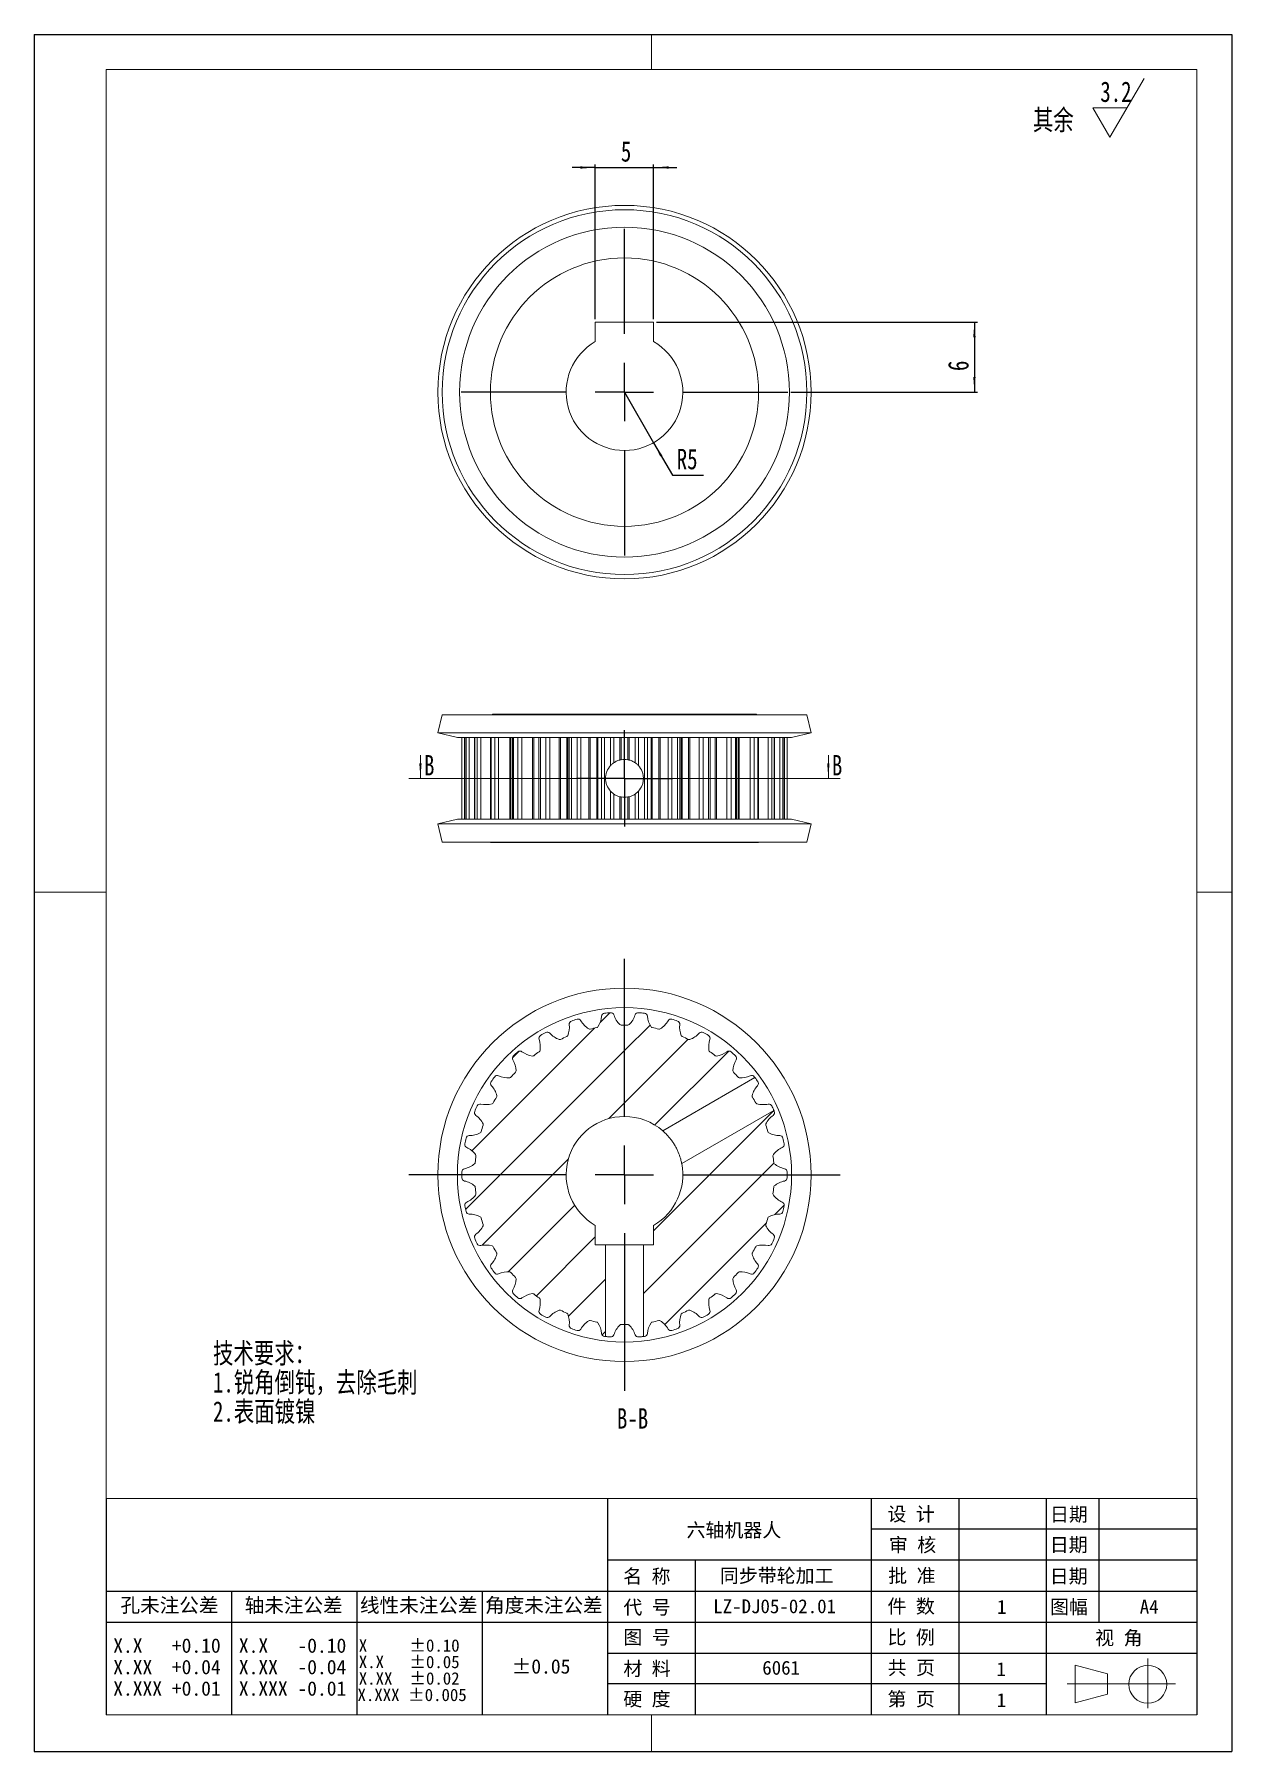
# Model space of a CAD drawing. Header units: millimetres. Extents: x 1 to 104, y 1 to 148.
import ezdxf

# ---------------------------------------------------------------- set-up
doc = ezdxf.new("R2010")
doc.units = ezdxf.units.MM
doc.linetypes.add('SLD-中心线', pattern=[34.290000000000006, 30.48, -1.27, 1.27, -1.27])
doc.linetypes.add('SLD-实线', pattern=[0])
for name, color, linetype in [('FORMAT', 7, 'SLD-实线'), ('图框', 7, 'SLD-实线'), ('标注层', 96, 'SLD-实线')]:
    doc.layers.add(name, color=color, linetype=linetype)
doc.layers.add('粗实线', color=7, linetype='SLD-实线', lineweight=15)
doc.styles.add('SLDTEXTSTYLE0', font='HYSWLONGFANGSONG.TTF', dxfattribs={"bigfont": 'bigfont'})
doc.styles.add('SLDTEXTSTYLE1', font='SIMSUN.TTC')
doc.styles.add('SLDTEXTSTYLE2', font='SIMSUN.TTC', dxfattribs={"bigfont": 'bigfont'})
doc.styles.add('SLDTEXTSTYLE3', font='HYSWLONGFANGSONG.TTF')
doc.dimstyles.new('SLDDIMSTYLE0', dxfattribs={"dimtxt": 1.75, "dimasz": 1.3, "dimexe": 0, "dimexo": 0.0625, "dimgap": 0.4375, "dimtad": 1, "dimdec": 3, "dimlfac": 0.5, "dimrnd": 1e-09, "dimzin": 12, "dimdsep": 46, "dimtxsty": 'SLDTEXTSTYLE3', "dimsah": 1, "dimcen": 0.09, "dimadec": 0, "dimazin": 3, "dimtfac": 1, "dimtdec": 3, "dimtmove": 0, "dimatfit": 0, "dimfxl": 0, "dimfrac": 2, "dimtolj": 1, "dimtzin": 12, "dimarcsym": 0})
doc.dimstyles.new('SLDDIMSTYLE1', dxfattribs={"dimtxt": 1.75, "dimasz": 1.3, "dimexe": 0, "dimexo": 0.0625, "dimgap": 0.4375, "dimtad": 0, "dimtih": 1, "dimtoh": 1, "dimdec": 3, "dimlfac": 0.5, "dimrnd": 1e-09, "dimzin": 12, "dimdsep": 46, "dimtxsty": 'SLDTEXTSTYLE3', "dimsah": 1, "dimcen": 0, "dimadec": 0, "dimazin": 3, "dimtfac": 1, "dimtdec": 3, "dimtofl": 0, "dimtmove": 0, "dimatfit": 3, "dimfxl": 0, "dimfrac": 2, "dimtolj": 1, "dimtzin": 12, "dimarcsym": 0})
pattern_1 = [(45, (0, 0), (-2.245064030267288, 2.245064030267288), [])]

msp = doc.modelspace()

# ---------------------------------------------------------------- texts
at = {"color": 7, "linetype": 'Continuous', "lineweight": 0}
for s, insert, char_height, attachment_point, style in [('\\M+191B4\\M+1975D', (86.85723258652935, 141.4510575842686), 1.75, 1, 'SLDTEXTSTYLE0'), ('\\M+1985A轴\\M+18AF7\\M+18AED\\M+1906C', (61.22377978401344, 20.33256487403644), 1.190625, 2, 'SLDTEXTSTYLE2'), ('\\M+193AF步带轮\\M+189C1\\M+18D48', (64.89213348593195, 16.42375963589978), 1.190625, 2, 'SLDTEXTSTYLE2'), ('LZ-DJ05-02.01', (64.71850000884015, 13.8029127976344), 1.190625, 2, 'SLDTEXTSTYLE1'), ('1', (84.1850391285557, 13.74972120216278), 1.190625, 2, 'SLDTEXTSTYLE1'), ('6061', (65.27660622022677, 8.535913005158015), 1.190625, 2, 'SLDTEXTSTYLE1')]:
    msp.add_mtext(s, dxfattribs=dict(at, insert=insert, char_height=char_height, attachment_point=attachment_point, style=style))
at = {"color": 7, "linetype": 'Continuous', "char_height": 1.75, "attachment_point": 1, "style": 'SLDTEXTSTYLE3'}
for insert in [(34.65687195029494, 86.147466763415), (69.62677345999138, 86.147466763415)]:
    msp.add_mtext('B', dxfattribs=dict(at, insert=insert))
at = {"layer": 'FORMAT', "attachment_point": 2}
for s, insert, char_height, style in [('设 计', (76.42204923730154, 21.70319796399871), 1.190625, 'SLDTEXTSTYLE2'), ('\\M+193FA\\M+18AFA', (89.94780285200677, 21.67969139153325), 1.190625, 'SLDTEXTSTYLE2'), ('审 \\M+18A6A', (76.540542699745, 19.06222890428976), 1.190625, 'SLDTEXTSTYLE2'), ('\\M+193FA\\M+18AFA', (89.9340967973193, 19.07161597165675), 1.190625, 'SLDTEXTSTYLE2'), ('\\M+196BC \\M+18FCC', (53.76125214652541, 16.37818785335066), 1.190625, 'SLDTEXTSTYLE2'), ('\\M+194E1 \\M+18F79', (76.48327212656301, 16.42375963589977), 1.190625, 'SLDTEXTSTYLE2'), ('\\M+193FA\\M+18AFA', (89.92590438287255, 16.37551478697834), 1.190625, 'SLDTEXTSTYLE2'), ('\\M+18D45\\M+196A2\\M+1928D\\M+18CF6\\M+18DB7', (12.83804765413072, 13.91515109623062), 1.23125, 'SLDTEXTSTYLE2'), ('轴\\M+196A2\\M+1928D\\M+18CF6\\M+18DB7', (23.48615752115168, 13.91515109623059), 1.23125, 'SLDTEXTSTYLE2'), ('线\\M+190AB\\M+196A2\\M+1928D\\M+18CF6\\M+18DB7', (34.20448252303133, 13.91515109623059), 1.23125, 'SLDTEXTSTYLE2'), ('\\M+18A70\\M+19378\\M+196A2\\M+1928D\\M+18CF6\\M+18DB7', (44.92957536246438, 13.9151510962305), 1.23125, 'SLDTEXTSTYLE2'), ('\\M+191E3 \\M+18D86', (53.77623989305253, 13.71598861355961), 1.190625, 'SLDTEXTSTYLE2'), ('\\M+18C8F \\M+19094', (76.42204923730156, 13.80291279763439), 1.190625, 'SLDTEXTSTYLE2'), ('图\\M+1959D', (89.95525795090414, 13.74972120216277), 1.190625, 'SLDTEXTSTYLE2'), ('A4', (96.82970390136204, 13.76249954786546), 1.190625, 'SLDTEXTSTYLE1'), ('图 \\M+18D86', (53.77623989305253, 11.1491709731542), 1.190625, 'SLDTEXTSTYLE2'), ('\\M+194E4 \\M+197E1', (76.42204923730151, 11.1491709731542), 1.190625, 'SLDTEXTSTYLE2'), ('视 \\M+18A70', (94.23066409606902, 11.09542608041184), 1.190625, 'SLDTEXTSTYLE2'), ('±0.05', (44.69520629104264, 8.668895472323538), 1.23125, 'SLDTEXTSTYLE1'), ('\\M+18DDE \\M+197BF', (53.7762398930525, 8.454292177599703), 1.190625, 'SLDTEXTSTYLE2'), ('\\M+18BA4 页', (76.44127248945007, 8.535913005158013), 1.190625, 'SLDTEXTSTYLE2'), ('1', (84.14891875963323, 8.421922680497998), 1.190625, 'SLDTEXTSTYLE1'), ('\\M+18D64 \\M+19378', (53.77623989305251, 5.856808567678564), 1.190625, 'SLDTEXTSTYLE2'), ('\\M+191E6 页', (76.42204923730154, 5.856808567678584), 1.190625, 'SLDTEXTSTYLE2'), ('1', (84.15657004199383, 5.758053213209388), 1.190625, 'SLDTEXTSTYLE1')]:
    msp.add_mtext(s, dxfattribs=dict(at, insert=insert, char_height=char_height, style=style))
at = {"layer": '标注层', "insert": (52.53645774369112, 30.17830050755752), "char_height": 1.75, "attachment_point": 2, "style": 'SLDTEXTSTYLE3'}
msp.add_mtext('B-B', dxfattribs=at)

# ---------------------------------------------------------------- blocks, each defined once
blk = doc.blocks.new('SW_NOTE_0')
at = {"color": 0, "linetype": 'Continuous', "lineweight": 0, "char_height": 1.75, "attachment_point": 1, "style": 'SLDTEXTSTYLE0'}
for s, insert in [('\\M+18B5A术\\M+19776\\M+18B81\\M+18146', (0, 2.255868544600942)), ('1.锐\\M+18A70\\M+1937C钝\\M+18143\\M+18B8E\\M+18F9C\\M+196D1\\M+18E68', (0, -0.2441313995197036)), ('2.\\M+1955C\\M+196CA镀镍', (0, -2.744131343640352))]:
    blk.add_mtext(s, dxfattribs=dict(at, insert=insert))
blk = doc.blocks.new('SW_NOTE_1')
at = {"layer": 'FORMAT', "color": 0, "char_height": 1.23125, "attachment_point": 2, "style": 'SLDTEXTSTYLE1'}
for s, insert in [('X.X   +0.10', (3.809179687500001, 1.432727272727273)), ('X.XX  +0.04', (3.809179687500001, -0.4067601914399047)), ('X.XXX +0.01', (3.809179687500001, -2.246247655607082))]:
    blk.add_mtext(s, dxfattribs=dict(at, insert=insert))
blk = doc.blocks.new('SW_NOTE_2')
at = {"layer": 'FORMAT', "color": 0, "char_height": 1.23125, "attachment_point": 2, "style": 'SLDTEXTSTYLE1'}
for s, insert in [('X.X   -0.10', (3.809179687500001, 1.432727272727273)), ('X.XX  -0.04', (3.809179687500001, -0.4067601914399047)), ('X.XXX -0.01', (3.809179687500001, -2.246247655607082))]:
    blk.add_mtext(s, dxfattribs=dict(at, insert=insert))
blk = doc.blocks.new('SW_NOTE_3')
at = {"layer": 'FORMAT', "color": 0, "char_height": 1.058333333333333, "attachment_point": 2, "style": 'SLDTEXTSTYLE1'}
for s, insert in [('X     ±0.10', (3.588411458333329, 1.231515151515152)), ('X.X   ±0.05', (3.588411458333329, -0.1795959425424081)), (' X.XXX ±0.005', (3.478168876965837, -3.001818130657528)), ('X.XX  ±0.02', (3.588411458333329, -1.590707036599968))]:
    blk.add_mtext(s, dxfattribs=dict(at, insert=insert))
blk = doc.blocks.new('SW_SFSYMBOL_0')
at = {"color": 0, "linetype": 'SLD-实线', "lineweight": 0}
for p, q in [((0.8247893972123527, -2.499875087311504), (3.774239397212359, 2.499874912688493)), ((0.8247893972123527, -2.499875087311504), (-0.6499356027876435, -8.731149137020111e-08)), ((2.299514397212349, -8.731149137020111e-08), (-0.6499356027876435, -8.731149137020111e-08))]:
    blk.add_line(p, q, dxfattribs=at)
at = {"color": 0, "linetype": 'Continuous', "lineweight": 0, "insert": (0, 2.255868544600942), "char_height": 1.75, "attachment_point": 1, "style": 'SLDTEXTSTYLE3'}
blk.add_mtext('3.2', dxfattribs=at)
blk = doc.blocks.new('_D')
at = {"layer": '标注层'}
for p, q in [((54.59557230231336, 123.2411293512383), (82.09557230231334, 123.2411293512383)), ((81.84557230231334, 123.2411293512383), (81.84557230231334, 117.2411293512383)), ((66.09557230231336, 117.2411293512383), (82.09557230231334, 117.2411293512383))]:
    blk.add_line(p, q, dxfattribs=at)
for points in [[(81.84557230231334, 123.2411293512383), (81.74557230231335, 121.9411293512383), (81.94557230231334, 121.9411293512383)], [(81.84557230231334, 117.2411293512383), (81.94557230231334, 118.5411293512383), (81.74557230231335, 118.5411293512383)]]:
    blk.add_solid(points, dxfattribs=at)
at = {"layer": '标注层', "insert": (79.58970367040091, 119.0496181333701, -5.399999999999987), "char_height": 1.75, "attachment_point": 1, "rotation": 90.00000000000041, "style": 'SLDTEXTSTYLE3'}
blk.add_mtext('6', dxfattribs=at)
blk = doc.blocks.new('_D_1')
at = {"layer": '标注层'}
for p, q in [((49.34557230231336, 136.4905402797016), (47.34557230231336, 136.4905402797016)), ((49.34557230231336, 123.4911293512383), (49.34557230231336, 136.7405402797016)), ((49.34557230231336, 136.4905402797016), (54.34557230231336, 136.4905402797016)), ((54.34557230231336, 123.4911293512383), (54.34557230231336, 136.7405402797016)), ((54.34557230231336, 136.4905402797016), (56.34557230231336, 136.4905402797016))]:
    blk.add_line(p, q, dxfattribs=at)
for points in [[(49.34557230231336, 136.4905402797016), (48.04557230231336, 136.5905402797016), (48.04557230231336, 136.3905402797016)], [(54.34557230231336, 136.4905402797016), (55.64557230231336, 136.3905402797016), (55.64557230231336, 136.5905402797016)]]:
    blk.add_solid(points, dxfattribs=at)
at = {"layer": '标注层', "insert": (51.5352461135634, 138.746408911614, -5.400000000000007), "char_height": 1.75, "attachment_point": 1, "style": 'SLDTEXTSTYLE3'}
blk.add_mtext('5', dxfattribs=at)
blk = doc.blocks.new('_D_2')
at = {"layer": '标注层'}
for p, q in [((51.84557230231336, 117.2411293512383), (54.34429044493913, 112.9102625045535)), ((54.34429044493913, 112.9102625045535), (55.95031240943577, 110.1266483135681)), ((55.95031240943577, 110.1266483135681), (58.62461792666224, 110.1266483135681))]:
    blk.add_line(p, q, dxfattribs=at)
blk.add_solid([(54.34429044493913, 112.9102625045535), (54.90733982508814, 111.734262761563), (55.08057449895553, 111.834211487268)], dxfattribs=at)
at = {"layer": '标注层', "insert": (56.32531240943577, 112.3825169454805, -5.399999999999999), "char_height": 1.75, "attachment_point": 1, "style": 'SLDTEXTSTYLE3'}
blk.add_mtext('R5', dxfattribs=at)
blk = doc.blocks.new('SW_CENTERMARKSYMBOL_0')
at = {"layer": '标注层', "color": 0}
for p, q in [((0, 5.000000000000004), (0, 14)), ((0, 0), (0, 2.500000000000002)), ((-4.999999999999997, 0), (-14, 0)), ((0, 0), (-2.500000000000002, 0)), ((0, 0), (0, -2.500000000000002)), ((0, 0), (2.500000000000002, 0)), ((4.999999999999997, 0), (14, 0)), ((0, -5.000000000000004), (0, -14))]:
    blk.add_line(p, q, dxfattribs=at)
blk = doc.blocks.new('SW_CENTERMARKSYMBOL_1')
at = {"layer": '标注层', "color": 0}
for p, q in [((0, 2.500000000000002), (0, 4.121000000000014)), ((0, 0), (0, 2.500000000000002)), ((-2.500000000000002, 0), (-4.121, 0)), ((0, 0), (-2.500000000000002, 0)), ((0, 0), (0, -2.499999999999988)), ((0, 0), (2.500000000000002, 0)), ((2.500000000000002, 0), (4.121, 0)), ((0, -2.499999999999988), (0, -4.120999999999986))]:
    blk.add_line(p, q, dxfattribs=at)
blk = doc.blocks.new('SW_CENTERMARKSYMBOL_2')
at = {"layer": '标注层', "color": 0}
for p, q in [((0, 5.000000000000004), (0, 18.5)), ((0, 0), (0, 2.500000000000002)), ((-4.999999999999997, 0), (-18.5, 0)), ((0, 0), (-2.500000000000002, 0)), ((0, 0), (0, -2.499999999999995)), ((0, 0), (2.500000000000002, 0)), ((4.999999999999997, 0), (18.5, 0)), ((0, -4.999999999999997), (0, -18.5))]:
    blk.add_line(p, q, dxfattribs=at)

# ---------------------------------------------------------------- dimensions: what is measured, and where the dimension line sits
at = {"layer": '标注层'}
dim = msp.add_linear_dim(base=(54.34557230231336, 136.4905402797016), p1=(49.34557230231336, 123.2411293512383), p2=(54.34557230231336, 123.2411293512383), dimstyle='SLDDIMSTYLE0', dxfattribs=at)
dim.commit()
dim.dimension.update_dxf_attribs({"geometry": '_D_1', "text_midpoint": (52.30208641129217, 136.4905402797016), "dimtype": 160})
dim = msp.add_linear_dim(base=(81.84557230231336, 117.2411293512383), p1=(54.34557230231336, 123.2411293512383), p2=(65.84557230231336, 117.2411293512383), angle=90.0000000000002, dimstyle='SLDDIMSTYLE0', dxfattribs=at)
dim.commit()
dim.dimension.update_dxf_attribs({"geometry": '_D', "text_midpoint": (81.84557230231336, 119.8152431715544), "dimtype": 160})
dim = msp.add_radius_dim(center=(51.84557230231336, 117.2411293512383), mpoint=(54.34429044493913, 112.9102625045535), dimstyle='SLDDIMSTYLE1', dxfattribs=at)
dim.commit()
dim.dimension.update_dxf_attribs({"geometry": '_D_2', "text_midpoint": (57.474965168049, 111.2094608659084), "dimtype": 164})

# ---------------------------------------------------------------- hatches: boundary and pattern name
at = {"linetype": 'SLD-实线', "lineweight": 0}
h = msp.add_hatch(dxfattribs=at)
h.set_pattern_fill('ANSI31', style=0)
h.set_pattern_definition(pattern_1)
edge = h.paths.add_edge_path(flags=0)
edge.add_arc((51.84557230277583, 50.17520980859767), 12.83500000000438, 90.00000000206445, 91.30395751715697)
edge.add_arc((51.55008061181058, 63.15684721150974), 0.1500000000000598, 225.880264327587, 271.3039575150878, ccw=False)
edge.add_arc((52.82057230237391, 64.46699066327729), 1.975000000000007, 197.4832559191952, 225.8802853633303, ccw=False)
edge.add_arc((50.66974250525069, 63.78952761350499), 0.279999999999977, 17.48325592631349, 94.93622380688011)
edge.add_arc((51.84557230277583, 50.17520980859767), 13.94500000021091, 94.93622380876039, 97.06377651243795)
edge.add_arc((50.16513156302885, 63.73649086629877), 0.2800000000000059, 97.06379200047327, 174.5167590116115)
edge.add_arc((47.92045006926467, 63.95196706348253), 1.975000000000048, 326.11971253074427, 354.5167419559035, ccw=False)
edge.add_arc((49.43557260836633, 62.93460346500558), 0.1500000000000875, 280.6960424849182, 326.1197079758475, ccw=False)
edge.add_arc((51.84557230277583, 50.17520980859767), 12.83500000024005, 100.6960424869211, 103.3039575171349)
edge.add_arc((48.85750363214945, 62.81173111099164), 0.1500000000000498, 237.88026432759392, 283.30395751509207, ccw=False)
edge.add_arc((49.82783789068566, 64.35739486055391), 1.975000000000016, 209.4832559263144, 237.8802853657198, ccw=False)
edge.add_arc((47.86486137330828, 63.2475533438386), 0.2799999999999787, 29.48325592631335, 106.9362238068785)
edge.add_arc((51.84557230277583, 50.17520980859767), 13.94500000026846, 106.9362238086815, 109.0637764792395)
edge.add_arc((47.3823043506603, 63.09076106260754), 0.2799999999999964, 109.0637903521818, 186.5167590116176)
edge.add_arc((45.14187451263581, 62.83483306318223), 1.975000000000083, -21.880287094881908, 6.516741955901978, ccw=False)
edge.add_arc((46.83540977501167, 62.15471298915877), 0.1500000000000402, 292.6960424849097, 338.11971290511514, ccw=False)
edge.add_arc((51.84557230277583, 50.17520980859767), 12.8350000002959, 112.6960424867934, 115.3039575169789)
edge.add_arc((46.29551959174715, 61.91433839263187), 0.1500000000000346, 249.8802673778261, 295.30395751509167, ccw=False)
edge.add_arc((46.92328815503694, 63.62796951715807), 1.974999999999986, 221.4832559263141, 249.88028559738342, ccw=False)
edge.add_arc((45.23395641054749, 62.13425493362475), 0.2799999999999861, 41.4832559263142, 118.9362238068768)
edge.add_arc((51.84557230277583, 50.17520980859767), 13.94500000032199, 118.9362238085236, 121.0637764790595)
edge.add_arc((44.79454336492722, 61.88055969343331), 0.280000000000001, 121.0637903521815, 198.5167590116131)
edge.add_arc((42.6562827173393, 61.16441277905262), 1.975000000000028, -9.880286720507627, 18.516741955902887, ccw=False)
edge.add_arc((44.45421508553962, 60.85126074029574), 0.1500000000000387, 304.69604248490907, 350.1197178343821, ccw=False)
edge.add_arc((51.84557230277583, 50.17520980859767), 12.83500000034656, 124.6960424865832, 127.3039575167429)
edge.add_arc((43.97609948691468, 60.50388942457106), 0.1500000000000686, 261.88030986218945, 307.3039575150874, ccw=False)
edge.add_arc((44.23386585637454, 62.31059402100495), 1.975000000000015, 233.48325592631448, 261.8802888240433, ccw=False)
edge.add_arc((42.89201078832027, 60.4982888655918), 0.2799999999999875, 53.48325592631289, 130.9362238068747)
edge.add_arc((51.84557230277583, 50.17520980859767), 13.94500000036919, 130.9362238082936, 133.06377647881)
edge.add_arc((42.51494617835706, 60.15877836580226), 0.2800000000000052, 133.0637903521816, 210.5167613225173)
edge.add_arc((40.57230697201826, 59.0137115930788), 1.974999999999999, 2.119713114399076, 30.51674162828101, ccw=False)
edge.add_arc((42.39605817411596, 59.08121383635235), 0.1500000000000601, -43.30395751508672, 2.119715660655004, ccw=False)
edge.add_arc((51.84557230277583, 50.17520980859767), 12.83500000038981, 136.6960424862994, 139.3039575164372)
edge.add_arc((42.00061310604126, 58.64202759480023), 0.1500000000000352, 273.88026432758625, 319.303957515089, ccw=False)
edge.add_arc((41.87711165442548, 60.46284400274718), 1.975000000000046, 245.4832559263146, 273.88028536571943, ccw=False)
edge.add_arc((40.94137876821539, 58.41115470715072), 0.279999999999989, 65.4832559263137, 142.9362238068778)
edge.add_arc((51.84557230277583, 50.17520980859767), 13.94500000040802, 142.9362238080016, 145.0637764785021)
edge.add_arc((40.64314212671909, 58.00066718575623), 0.279999999999992, 145.0637903521814, 222.5167590116159)
edge.add_arc((38.98102701676353, 56.47672546729799), 1.975000000000023, 14.11971290511758, 42.51674195590272, ccw=False)
edge.add_arc((40.75089037389783, 56.92193182065923), 0.1500000000000484, -31.303957515090815, 14.119712905113317, ccw=False)
edge.add_arc((51.84557230277583, 50.17520980859767), 12.83500000042382, 148.6960424859545, 151.3039575160752)
edge.add_arc((40.45539868340154, 56.41012519948453), 0.1500000000000392, 285.88026432758903, 331.30395751509246, ccw=False)
edge.add_arc((39.95602701677147, 58.1654750046707), 1.975000000000039, 257.4832559263143, 285.88028536571903, ccw=False)
edge.add_arc((39.4673123296775, 55.96407023620608), 0.2799999999999943, 77.48325592631436, 154.9362238068764)
edge.add_arc((51.84557230277583, 50.17520980859767), 13.94500000043683, 154.9362238076603, 157.0637764598426)
edge.add_arc((39.26093802897758, 55.50054596762848), 0.2800000000000036, 157.0637894404507, 234.516761322519)
edge.add_arc((37.9519894214235, 53.66433286921578), 1.975000000000038, 26.11971290511798, 54.51674162828073, ccw=False)
edge.add_arc((39.59061341214097, 54.46778567868574), 0.150000000000031, -19.30395751509451, 26.119712905113317, ccw=False)
edge.add_arc((51.84557230277583, 50.17520980859767), 12.83500000044712, 160.6960424855635, 163.3039575156728)
edge.add_arc((39.40798950402202, 53.90572708315302), 0.15000000000003, 297.8802643275876, 343.3039575150936, ccw=False)
edge.add_arc((38.55457256046046, 55.51889307598893), 1.97500000000008, 269.4832560791525, 297.8802853657191, ccw=False)
edge.add_arc((38.5342352494219, 53.26398478655008), 0.2799999999999916, 89.48325484826181, 166.9362238068758)
edge.add_arc((51.84557230277583, 50.17520980859767), 13.94500000045437, 166.9362238072846, 169.0637764594599)
edge.add_arc((38.42874283675105, 52.76768200556088), 0.2800000000000024, 169.0637894404517, 246.5167613225173)
edge.add_arc((37.5301680667809, 50.69944885072245), 1.974999999999971, 38.1197126243365, 66.51674162828112, ccw=False)
edge.add_arc((38.96593695969685, 51.82603337313288), 0.1500000000000258, -7.303957515092691, 38.11970920817038, ccw=False)
edge.add_arc((51.84557230277583, 50.17520980859767), 12.83500000045873, 172.6960424851437, 175.3039575152475)
edge.add_arc((38.9041623750653, 51.23828746092111), 0.1500000000000293, 309.88030986218166, 355.3039575150942, ccw=False)
edge.add_arc((37.7339985701548, 52.63876654669047), 1.975000000000011, 281.4832559263142, 309.88028882404296, ccw=False)
edge.add_arc((38.18292747325324, 50.42890504877643), 0.2799999999999958, 101.4832559263147, 178.9362238068756)
edge.add_arc((51.84557230277583, 50.17520980859767), 13.94500000045992, 178.9362238068909, 181.0637761930726)
edge.add_arc((38.18292747325307, 49.92151456842775), 0.2800000000000004, 181.0637761930728, 258.5167613225183)
edge.add_arc((37.73399857015463, 47.71165307051368), 1.975000000000038, 50.11971253074353, 78.51674162828073, ccw=False)
edge.add_arc((38.90416237506516, 49.11213215628306), 0.1500000000000043, 4.696042484900374, 50.11970797585508, ccw=False)
edge.add_arc((51.84557230277583, 50.17520980859767), 12.83500000045817, 184.696042484714, 187.3039575148184)
edge.add_arc((38.96593695969627, 48.52438624407115), 0.1500000000000477, -38.11969318805711, 7.303957515087291, ccw=False)
edge.add_arc((37.53016806678032, 49.65097076648163), 1.975000000000033, 293.4832559263143, 321.8802885923791, ccw=False)
edge.add_arc((38.42874283675049, 47.58273761164315), 0.2799999999999899, 113.4832559263132, 190.9362238068765)
edge.add_arc((51.84557230277583, 50.17520980859767), 13.94500000045326, 190.9362238064969, 193.0637764171126)
edge.add_arc((38.53423524942105, 47.08643483065382), 0.2800000000000028, 193.0637873706097, 270.5167613225184)
edge.add_arc((38.55457256045962, 44.83152654121497), 1.975000000000076, 62.119712905118206, 90.5167416282805, ccw=False)
edge.add_arc((39.40798950402116, 46.44469253405087), 0.1500000000000347, 16.696042484907423, 62.11971290511201, ccw=False)
edge.add_arc((51.84557230277583, 50.17520980859767), 12.83500000044548, 196.6960424842904, 199.3039575144004)
edge.add_arc((39.59061341213978, 45.88263393851793), 0.1500000000000391, -26.119693188056885, 19.30395751509451, ccw=False)
edge.add_arc((37.95198942142232, 46.6860867479879), 1.975000000000028, 305.48325643322, 333.880288592379, ccw=False)
edge.add_arc((39.2609380289764, 44.8498736495752), 0.2799999999999965, 125.4832523508191, 202.936223806874)
edge.add_arc((51.84557230277583, 50.17520980859767), 13.94500000043466, 202.9362238061163, 205.0637764167393)
edge.add_arc((39.46731232967611, 44.38634938099737), 0.2800000000000052, 205.0637873706083, 282.5167613225183)
edge.add_arc((39.95602701677007, 42.18494461253268), 1.975000000000101, 74.11971290511838, 102.51674162827999, ccw=False)
edge.add_arc((40.45539868340016, 43.94029441771892), 0.1500000000000223, 28.6960424849093, 74.11971290511877, ccw=False)
edge.add_arc((51.84557230277583, 50.17520980859767), 12.83500000042116, 208.6960424838909, 211.303957514013)
edge.add_arc((40.75089037389625, 43.42848779654388), 0.1500000000000326, -14.119693188057909, 31.303957515092122, ccw=False)
edge.add_arc((38.98102701676189, 43.87369414990516), 1.975000000000066, 317.48325657475027, 345.880288592379, ccw=False)
edge.add_arc((40.64314212671749, 42.34975243144689), 0.2799999999999917, 137.483251352526, 214.9362238068745)
edge.add_arc((51.84557230277583, 50.17520980859767), 13.94500000040489, 214.9362238057667, 217.0637763664868)
edge.add_arc((40.94137876821369, 41.93926491005208), 0.2799999999999965, 217.0637848846588, 294.5167613225187)
edge.add_arc((41.87711165442379, 39.88757561445556), 1.975000000000109, 86.11971253074393, 114.5167416282801, ccw=False)
edge.add_arc((42.00061310603955, 41.7083920224026), 0.1500000000000183, 40.69604248489992, 86.11970797585002, ccw=False)
edge.add_arc((51.84557230277583, 50.17520980859767), 12.83500000038625, 220.6960424835335, 223.303957513673)
edge.add_arc((42.39605817411423, 41.26920578085006), 0.1500000000000291, -2.1196931880575107, 43.30395751509241, ccw=False)
edge.add_arc((40.57230697201638, 41.33670802412366), 1.975000000000111, 329.4832559263151, 357.8802885923787, ccw=False)
edge.add_arc((42.51494617835529, 40.19164125140016), 0.2799999999999985, 149.4832559263141, 226.9362238068753)
edge.add_arc((51.84557230277583, 50.17520980859767), 13.94500000036523, 226.9362238054636, 229.0637763661999)
edge.add_arc((42.89201078831854, 39.85213075161031), 0.2800000000000046, 229.0637848846632, 306.5167613225185)
edge.add_arc((44.2338658563728, 38.03982559619715), 1.975000000000009, 98.11971226803911, 126.51674162828081, ccw=False)
edge.add_arc((43.97609948691296, 39.84653019263109), 0.1500000000000099, 52.69604248489799, 98.11970451691508, ccw=False)
edge.add_arc((51.84557230277583, 50.17520980859767), 12.83500000034223, 232.6960424832336, 235.3039575133955)
edge.add_arc((44.454215085538, 39.49915887690599), 0.1500000000000301, 9.880306811940386, 55.303957515090076, ccw=False)
edge.add_arc((42.65628271733768, 39.18600683814911), 1.975000000000018, -18.51674407368671, 9.880288592378406, ccw=False)
edge.add_arc((44.7945433649256, 38.46985992376842), 0.2800000000000079, 161.4832559263153, 238.9362238068732)
edge.add_arc((51.84557230277583, 50.17520980859767), 13.94500000031736, 238.9362238052201, 241.0637763342255)
edge.add_arc((45.23395641054603, 38.2161646835767), 0.2800000000000054, 241.0637833033679, 318.5167613225179)
edge.add_arc((46.92328815503554, 36.72245010004328), 1.975000000000092, 110.119712241109, 138.5167416282801, ccw=False)
edge.add_arc((46.29551959174568, 38.43608122456962), 0.1499999999999881, 64.69604248489702, 110.11970416232941, ccw=False)
edge.add_arc((51.84557230277583, 50.17520980859767), 12.83500000029102, 244.6960424830044, 247.3039575131924)
edge.add_arc((46.83540977501047, 38.19570662804239), 0.1500000000000227, 21.880306811938226, 67.3039575150924, ccw=False)
edge.add_arc((45.14187451263468, 37.51558655401894), 1.974999999999985, -6.516744073686823, 21.880288592378577, ccw=False)
edge.add_arc((47.38230435065909, 37.25965855459362), 0.2800000000000035, 173.4832559263146, 250.9362238068743)
edge.add_arc((51.84557230277583, 50.17520980859767), 13.94500000026337, 250.9362238050469, 253.0637760485432)
edge.add_arc((47.86486137330733, 37.10286627336238), 0.2800000000000021, 253.0637690828864, 330.5167613225172)
edge.add_arc((49.82783789068468, 35.9930247566471), 1.974999999999965, 122.11971238121609, 150.5167416282812, ccw=False)
edge.add_arc((48.85750363214849, 37.53868850620939), 0.1499999999999838, 76.6960424849002, 122.1197060070889, ccw=False)
edge.add_arc((51.84557230277583, 50.17520980859767), 12.83500000023481, 256.696042482856, 259.3039575130726)
edge.add_arc((49.43557260836578, 37.41581615219529), 0.1500000000000015, 33.88030319378919, 79.30395751509627, ccw=False)
edge.add_arc((47.92045006926404, 36.39845255371826), 1.975000000000059, 5.483255926313802, 33.880288317582085, ccw=False)
edge.add_arc((50.16513156302824, 36.61392875090203), 0.2800000000000002, 185.483255926315, 262.9362238068753)
edge.add_arc((51.84557230277583, 50.17520980859767), 13.94500000020557, 262.9362238049515, 263.3247111474571)
edge.add_line((50.22457230231336, 36.32474468990097), (50.22457230231336, 44.1752098086019))
edge.add_line((50.22457230231336, 44.1752098086019), (49.34557230231336, 44.1752098086019))
edge.add_line((49.34557230231336, 44.1752098086019), (49.34557230231336, 45.84508278967971))
edge.add_arc((51.84557230231336, 50.17520980860191), 5, 89.9999999999992, 240, ccw=False)
edge.add_line((51.84557230231336, 55.17520980860191), (51.84557230231336, 63.01020980860206))
h = msp.add_hatch(dxfattribs=at)
h.set_pattern_fill('ANSI31', style=0)
h.set_pattern_definition(pattern_1)
edge = h.paths.add_edge_path(flags=0)
edge.add_arc((51.84557230277583, 50.17520980859767), 12.83500000000438, 88.69604248696035, 90.00000000206445)
edge.add_line((51.84557230231336, 63.01020980860206), (51.84557230231336, 55.17520980860191))
edge.add_arc((51.84557230231336, 50.17520980860191), 5, 48.917114283233104, 89.9999999999992, ccw=False)
edge.add_line((55.13132293551441, 53.94400839388327), (63.02992694919845, 58.50426954740602))
edge.add_arc((51.84557230277583, 50.17520980859767), 13.94499999962689, 36.67528885188064, 37.06377654163352)
edge.add_arc((62.74976583637557, 58.4111547071266), 0.2800000000000059, 37.06379349165667, 114.5167291326657)
edge.add_arc((61.81403295017923, 60.46284400272935), 1.975000000000045, 266.11971253074444, 294.5167461914672, ccw=False)
edge.add_arc((61.69053149856347, 58.64202759478245), 0.1500000000000939, 220.6960424849204, 266.1197079758476, ccw=False)
edge.add_arc((51.84557230277583, 50.17520980859767), 12.83499999966023, 40.69604248625881, 43.30395751652541)
edge.add_arc((61.29508643047078, 59.08121383631246), 0.1500000000000925, 177.8803098621873, 223.3039575150786, ccw=False)
edge.add_arc((63.11883763256827, 59.01371159303326), 1.975000000000017, 149.4832560787199, 177.8802888238793, ccw=False)
edge.add_arc((61.17619842623681, 60.15877836576959), 0.2800000000001874, 329.483254848275, 406.9362725939055)
edge.add_arc((51.84557230277583, 50.17520980859767), 13.94499999969143, 46.93622478786036, 49.06377654192038)
edge.add_arc((60.79913381625733, 60.49828886553946), 0.279999999999992, 49.06379349147742, 126.5167590078029)
edge.add_arc((59.45727874821802, 62.31059402096371), 1.975000000000037, 278.1197129051188, 306.5167419559036, ccw=False)
edge.add_arc((59.71504511767788, 60.5038894245298), 0.1500000000000687, 232.69604248491152, 278.11971290511235, ccw=False)
edge.add_arc((51.84557230277583, 50.17520980859767), 12.83499999973249, 52.6960424865511, 55.30395751680299)
edge.add_arc((59.23692951903888, 60.85126074022266), 0.1500000000000742, 189.8803068119438, 235.3039575150822, ccw=False)
edge.add_arc((61.03486188724032, 61.16441277897292), 1.975000000000033, 161.4832564327047, 189.8802885921847, ccw=False)
edge.add_arc((58.89660123965783, 61.88055969337042), 0.2800000000001877, 341.4832523508354, 418.9362725939059)
edge.add_arc((51.84557230277583, 50.17520980859767), 13.94499999976946, 58.93622478809615, 61.0637765121876)
edge.add_arc((58.45718819402564, 62.13425493353437), 0.2799999999999986, 61.0637919994001, 138.5167291313953)
edge.add_arc((56.76785644955027, 63.62796951708374), 1.975000000000076, 290.11971262433826, 318.5167461914673, ccw=False)
edge.add_arc((57.39562501284009, 61.9143383925575), 0.1500000000000637, 244.696042484913, 290.11970920816873, ccw=False)
edge.add_arc((51.84557230277583, 50.17520980859767), 12.83499999981644, 64.69604248677128, 67.30395751700607)
edge.add_arc((56.85573482956978, 62.15471298904486), 0.1500000000000653, 201.8803068119455, 247.3039575150869, ccw=False)
edge.add_arc((58.54927009194838, 62.83483306306132), 1.975000000000033, 173.4832559257382, 201.8802885921615, ccw=False)
edge.add_arc((56.3088402539262, 63.09076106250635), 0.279999999999968, 353.4832559263133, 430.9362238068802)
edge.add_arc((51.84557230277583, 50.17520980859767), 13.94499999985756, 70.93622380867089, 73.06377651233855)
edge.add_arc((55.82628323127398, 63.24755334370424), 0.2800000000000094, 73.06379199931442, 150.5167291310325)
edge.add_arc((53.86330671390794, 64.35739486043968), 1.975000000000033, 302.1197123181338, 330.5167461914675, ccw=False)
edge.add_arc((54.83364097244416, 62.8117311108774), 0.150000000000053, 256.6960424849106, 302.11970517648115, ccw=False)
edge.add_arc((51.84557230277583, 50.17520980859767), 12.83499999990841, 76.6960424869097, 79.30395751712582)
edge.add_arc((54.25557199623297, 62.93460346484795), 0.1500000000000752, 213.8803068119475, 259.3039575150834, ccw=False)
edge.add_arc((55.77069453533912, 63.95196706331829), 1.975000000000068, 185.4832559257035, 213.8802885921476, ccw=False)
edge.add_arc((53.52601304157292, 63.73649086615551), 0.2799999999999684, 5.483255926311848, 82.93622380688093)
edge.add_arc((51.84557230277583, 50.17520980859767), 13.94499999995189, 82.93622380875682, 85.06377647931416)
edge.add_arc((53.02140209935713, 63.78952761332651), 0.2800000000000004, 85.06379035098551, 162.5167291308787)
edge.add_arc((50.87057230231478, 64.4669906633556), 1.974999999999999, 314.1197129051184, 342.51674619146826, ccw=False)
edge.add_arc((52.14106399281897, 63.15684721153074), 0.1500000000000667, 268.6960424849176, 314.11971290511406, ccw=False)
h = msp.add_hatch(dxfattribs=at)
h.set_pattern_fill('ANSI31', style=0)
h.set_pattern_definition(pattern_1)
edge = h.paths.add_edge_path(flags=0)
edge.add_arc((64.43020657564341, 55.50054596762575), 0.2799999999999651, 305.4832505902266, 382.9362238068833)
edge.add_arc((51.84557230277583, 50.17520980859767), 13.94499999957865, 22.93622380762893, 23.32471115003955)
edge.add_line((64.65092694920402, 55.69661518834008), (56.75232293551441, 51.13635403481413))
edge.add_arc((51.84557230231336, 50.17520980860191), 5, -60.000000000000796, 11.08288571676519, ccw=False)
edge.add_line((54.34557230231336, 45.84508278967971), (54.34557230231336, 44.1752098086019))
edge.add_line((54.34557230231336, 44.1752098086019), (53.46657230231336, 44.1752098086019))
edge.add_line((53.46657230231336, 44.1752098086019), (53.46657230231336, 36.32474469004833))
edge.add_arc((51.84557230277583, 50.17520980859767), 13.94499999995169, 276.6752888488405, 277.06377662821)
edge.add_arc((53.52601304157398, 36.61392875104018), 0.2799999999999965, 277.063797955363, 354.5167562704527)
edge.add_arc((55.77069453534129, 36.39845255388897), 1.975000000000063, 146.1197139875375, 174.5167423454716, ccw=False)
edge.add_arc((54.25557199623304, 37.4158161523561), 0.1500000000001118, 100.6960424849276, 146.1197271524479, ccw=False)
edge.add_arc((51.84557230277583, 50.17520980859767), 12.83499999989983, 280.6960424828824, 283.3039575131002)
edge.add_arc((54.83364097244416, 37.53868850632669), 0.150000000000114, 57.88031254950289, 103.30395751507513, ccw=False)
edge.add_arc((53.863306713908, 35.99302475676452), 1.974999999999977, 29.48325668282132, 57.880289028142386, ccw=False)
edge.add_arc((55.82628323127812, 37.10286627349249), 0.2799999999999371, 209.4832505932201, 286.9362238076706)
edge.add_arc((51.84557230277583, 50.17520980859767), 13.94499999985737, 286.9362238050667, 289.0637766283032)
edge.add_arc((56.30884025392885, 37.25965855469012), 0.2799999999999963, 289.0637979553636, 366.5167562704544)
edge.add_arc((58.54927009194979, 37.51558655414611), 1.975000000000031, 158.1197141185539, 186.5167423454195, ccw=False)
edge.add_arc((56.85573482956985, 38.19570662815917), 0.1500000000000861, 112.69604248491771, 158.119728877754, ccw=False)
edge.add_arc((51.84557230277583, 50.17520980859767), 12.83499999980843, 292.6960424830099, 295.3039575132464)
edge.add_arc((57.39562501284009, 38.43608122464664), 0.1500000000001051, 69.88030986218581, 115.30395751507689, ccw=False)
edge.add_arc((56.76785644955028, 36.72245010012047), 1.975000000000037, 41.483256682821775, 69.88028882404228, ccw=False)
edge.add_arc((58.45718819403076, 38.21616468366394), 0.2799999999999481, 221.4832505930009, 298.9362238076108)
edge.add_arc((51.84557230277583, 50.17520980859767), 13.94499999976928, 298.9362238052246, 301.0637766284744)
edge.add_arc((58.89660123966184, 38.46985992382741), 0.2800000000000009, 301.0637979553652, 378.516756270453)
edge.add_arc((61.03486188724096, 39.18600683823435), 1.975000000000012, 170.1197141726712, 198.5167423453268, ccw=False)
edge.add_arc((59.23692951903902, 39.49915887698135), 0.1500000000001116, 124.69604248492419, 170.1197295907444, ccw=False)
edge.add_arc((51.84557230277583, 50.17520980859767), 12.8349999997254, 304.6960424832203, 307.3039575134736)
edge.add_arc((59.71504511767784, 39.84653019267436), 0.150000000000116, 81.88030986218638, 127.30395751507129, ccw=False)
edge.add_arc((59.45727874821798, 38.0398255962405), 1.975000000000029, 53.48325668282189, 81.88028882404222, ccw=False)
edge.add_arc((60.7991338162627, 39.85213075166069), 0.279999999999939, 233.4832505926539, 310.936223807522)
edge.add_arc((51.84557230277583, 50.17520980859767), 13.94499999969128, 310.9362238054546, 313.0637766287163)
edge.add_arc((61.17619842624129, 40.19164125143001), 0.2800000000000047, 313.0637979553653, 390.5167562704544)
edge.add_arc((63.11883763256832, 41.33670802417354), 1.975000000000039, 182.1197141184744, 210.5167423451988, ccw=False)
edge.add_arc((61.29508643047092, 41.26920578089157), 0.1500000000000986, 136.6960424849205, 182.1197288777535, ccw=False)
edge.add_arc((51.84557230277583, 50.17520980859767), 12.83499999965436, 316.6960424835041, 319.3039575137718)
edge.add_arc((61.69053149856339, 41.70839202242176), 0.1500000000001168, 93.8803098621907, 139.3039575150744, ccw=False)
edge.add_arc((61.81403295017913, 39.88757561447489), 1.975000000000032, 65.4832565747489, 93.88028882404222, ccw=False)
edge.add_arc((62.74976583638042, 41.9392649100753), 0.2799999999999468, 245.4832513545063, 322.9362238074049)
edge.add_arc((51.84557230277583, 50.17520980859767), 13.94499999962677, 322.9362238057466, 325.0637765807831)
edge.add_arc((63.04800247789267, 42.34975243145788), 0.2799999999999953, 325.0637955530931, 402.5167590116149)
edge.add_arc((64.71011758783625, 43.87369414992931), 1.975000000000109, 194.1197139404921, 222.5167419564206, ccw=False)
edge.add_arc((62.94025423070349, 43.4284877965618), 0.1500000000000982, 148.6960424849218, 194.1197265350696, ccw=False)
edge.add_arc((51.84557230277583, 50.17520980859767), 12.83499999959844, 328.6960424838489, 331.3039575141281)
edge.add_arc((63.23574592121661, 43.9402944177243), 0.1500000000001102, 105.88030986218851, 151.3039575150744, ccw=False)
edge.add_arc((63.73511758784665, 42.18494461253823), 1.974999999999999, 77.48325668282092, 105.8802888240424, ccw=False)
edge.add_arc((64.22383227493376, 44.38634938100429), 0.2799999999999502, 257.4832505916706, 334.9362238072652)
edge.add_arc((51.84557230277583, 50.17520980859767), 13.94499999957857, 334.936223806088, 337.063776605953)
edge.add_arc((64.43020657564648, 44.84987364957707), 0.2799999999999978, 337.0637967892822, 414.516759011615)
edge.add_arc((65.73915518319107, 46.68608674799654), 1.975000000000048, 206.1197138029584, 234.5167419562415, ccw=False)
edge.add_arc((64.10053119247547, 45.88263393852285), 0.1500000000000857, 160.6960424849204, 206.1197247250748, ccw=False)
edge.add_arc((51.84557230277583, 50.17520980859767), 12.83499999956006, 340.6960424842399, 343.3039575145268)
edge.add_arc((64.28315510060622, 46.44469253405104), 0.1500000000001037, 117.8803098621845, 163.3039575150756, ccw=False)
edge.add_arc((65.13657204416774, 44.83152654121521), 1.975000000000056, 89.48325657474982, 117.8802888240422, ccw=False)
edge.add_arc((65.15690935520219, 47.08643483065404), 0.2799999999999519, 269.4832513533676, 346.9362238071077)
edge.add_arc((51.84557230277583, 50.17520980859767), 13.94499999954879, 346.9362238064637, 349.0637765815118)
edge.add_arc((65.2624017678799, 47.58273761164283), 0.280000000000007, 349.0637955530945, 426.5167613225166)
edge.add_arc((66.16097653784516, 49.6509707664835), 1.975000000000133, 218.119713620017, 246.51674162843779, ccw=False)
edge.add_arc((64.72520764493049, 48.52438624407118), 0.1500000000000832, 172.6960424849181, 218.1197223170827, ccw=False)
edge.add_arc((51.84557230277583, 50.17520980859767), 12.83499999954083, 352.6960424846584, 355.3039575149506)
edge.add_arc((64.7869822295662, 49.11213215628285), 0.1500000000000896, 129.8803098621808, 175.3039575150812, ccw=False)
edge.add_arc((65.9571460344771, 47.71165307051391), 1.975000000000012, 101.48325657479131, 129.8802888240587, ccw=False)
edge.add_arc((65.50821713137726, 49.92151456842763), 0.2799999999999606, 281.483251352525, 358.9362238068807)
edge.add_arc((51.84557230277583, 50.17520980859767), 13.94499999953873, 358.9362238068574, 361.0637765681016)
edge.add_arc((65.50821713137708, 50.42890504877647), 0.2800000000000016, 1.063794865535648, 78.51675901161171)
edge.add_arc((65.95714603447745, 52.6387665466901), 1.975, 230.1197120422052, 258.5167419558465, ccw=False)
edge.add_arc((64.7869822295664, 51.2382874609213), 0.1500000000000899, 184.6960424849175, 230.1197015437138, ccw=False)
edge.add_arc((51.84557230277583, 50.17520980859767), 12.83499999954183, 4.696042485089394, 7.303957515380045)
edge.add_arc((64.72520764493053, 51.82603337313264), 0.1500000000001247, 141.8803098621906, 187.303957515073, ccw=False)
edge.add_arc((66.16097653784571, 50.69944885072135), 1.974999999999994, 113.48325668273449, 141.8802888240103, ccw=False)
edge.add_arc((65.26240176787834, 52.76768200556096), 0.2799999999999506, 293.4832505902263, 370.9362238068824)
edge.add_arc((51.84557230277583, 50.17520980859767), 13.94499999954868, 10.93622380725093, 13.06377581865132)
edge.add_arc((65.15690935520016, 53.26398478655009), 0.279999999999999, 13.06375752039563, 90.51675901032101)
edge.add_arc((65.13657204416788, 55.51889307598891), 1.974999999999995, 242.1197121902853, 270.51674195590397, ccw=False)
edge.add_arc((64.2831551006064, 53.90572708315314), 0.1500000000000881, 196.6960424849184, 242.11970349313998, ccw=False)
edge.add_arc((51.84557230277583, 50.17520980859767), 12.83499999956277, 16.69604248551164, 19.30395751579803)
edge.add_arc((64.1005311924753, 54.46778567868122), 0.1500000000001011, 153.8803098621869, 199.303957515076, ccw=False)
edge.add_arc((65.73915518319146, 53.66433286920886), 1.974999999999979, 125.48325668260921, 153.880288823963, ccw=False)

# ---------------------------------------------------------------- linework, layer by layer
at = {"color": 7, "linetype": 'SLD-实线', "lineweight": 15}
for p, q in [((54.34557224643401, 123.2411294033923), (49.34557235819272, 123.2411294033923)), ((49.34557235819272, 123.2411294033923), (49.34557235819272, 121.5712563855746)), ((54.34557224643401, 121.5712563855746), (54.34557224643401, 123.2411294033923)), ((36.21721209046415, 89.6037071316071), (35.84557154235414, 88.04746680383441)), ((36.21721209046415, 89.6037071316071), (67.47393251416257, 89.6037071316071)), ((40.54557194021515, 89.64746676341501), (40.50181281772426, 89.6037071316071)), ((40.54557194021515, 89.64746676341501), (63.14557266441158, 89.64746676341501)), ((63.18933178690246, 89.6037071316071), (63.14557266441158, 89.64746676341501)), ((67.84557306227258, 88.04746680383441), (67.47393251416257, 89.6037071316071)), ((35.84557154235414, 88.04746680383441), (37.52057195660642, 87.64746666842011)), ((35.84557154235414, 88.04746680383441), (67.84557306227258, 88.04746680383441)), ((66.1705726480203, 87.64746666842011), (37.52057195660642, 87.64746666842011)), ((37.90057205614618, 87.64746666842011), (37.90057205614618, 80.6474671508452)), ((37.90297579971126, 80.6474671508452), (37.90297579971126, 87.64746666842011)), ((38.12718425896934, 80.6474671508452), (38.12718425896934, 87.64746666842011)), ((38.14874251392654, 87.64746666842011), (38.14874251392654, 80.6474671508452)), ((38.15382753518394, 80.6474671508452), (38.15382753518394, 87.64746666842011)), ((38.26148190555147, 80.6474671508452), (38.26148190555147, 87.64746666842011)), ((38.53676036951116, 80.6474671508452), (38.53676036951116, 87.64746666842011)), ((38.98093790766767, 87.64746666842011), (38.98093790766767, 80.6474671508452)), ((39.00307544526628, 80.6474671508452), (39.00307544526628, 87.64746666842011)), ((39.21367821303181, 80.6474671508452), (39.21367821303181, 87.64746666842011)), ((39.52799492535166, 80.6474671508452), (39.52799492535166, 87.64746666842011)), ((40.36314168033174, 87.64746666842011), (40.36314168033174, 80.6474671508452)), ((40.41360073742441, 80.6474671508452), (40.41360073742441, 87.64746666842011)), ((40.71794857290558, 80.6474671508452), (40.71794857290558, 87.64746666842011)), ((41.05756745693258, 80.6474671508452), (41.05756745693258, 87.64746666842011)), ((42.01076400485805, 80.6474671508452), (42.01076400485805, 87.64746666842011)), ((42.11434011367134, 80.6474671508452), (42.11434011367134, 87.64746666842011)), ((42.23494638708404, 87.64746666842011), (42.23494638708404, 80.6474671508452)), ((42.32375917044453, 80.6474671508452), (42.32375917044453, 87.64746666842011)), ((42.7085499933081, 80.6474671508452), (42.7085499933081, 87.64746666842011)), ((43.05862669852547, 80.6474671508452), (43.05862669852547, 87.64746666842011)), ((43.95491291788391, 80.6474671508452), (43.95491291788391, 87.64746666842011)), ((44.06700597164205, 80.6474671508452), (44.06700597164205, 87.64746666842011)), ((44.51454325598649, 87.64746666842011), (44.51454325598649, 80.6474671508452)), ((44.65006559175423, 80.6474671508452), (44.65006559175423, 87.64746666842011)), ((45.09848251027039, 80.6474671508452), (45.09848251027039, 87.64746666842011)), ((45.4437182007449, 80.6474671508452), (45.4437182007449, 87.64746666842011)), ((46.24392219838671, 80.6474671508452), (46.24392219838671, 87.64746666842011)), ((46.35963250902466, 80.6474671508452), (46.35963250902466, 87.64746666842011)), ((46.89328593221477, 80.6474671508452), (46.89328593221477, 87.64746666842011)), ((46.97460436281732, 80.6474671508452), (46.97460436281732, 87.64746666842011)), ((47.10230452028087, 87.64746666842011), (47.10230452028087, 80.6474671508452)), ((47.29085077551178, 80.6474671508452), (47.29085077551178, 87.64746666842011)), ((47.7832955030816, 80.6474671508452), (47.7832955030816, 87.64746666842011)), ((48.10860135612062, 80.6474671508452), (48.10860135612062, 87.64746666842011)), ((48.77775010672382, 80.6474671508452), (48.77775010672382, 87.64746666842011)), ((48.89202129115335, 80.6474671508452), (48.89202129115335, 87.64746666842011)), ((49.46341237072817, 80.6474671508452), (49.46341237072817, 87.64746666842011)), ((49.56010321174733, 80.6474671508452), (49.56010321174733, 87.64746666842011)), ((49.88641279769114, 80.6474671508452), (49.88641279769114, 87.64746666842011)), ((50.13069882542811, 80.6474671508452), (50.13069882542811, 87.64746666842011)), ((50.64564942867479, 85.23734098256436), (50.64564942867479, 87.64746666842011)), ((50.93680787385426, 85.48977363810745), (50.93680787385426, 87.64746666842011)), ((51.44565662621505, 85.71836071045009), (51.44565662621505, 87.64746666842011)), ((51.55349405967615, 85.74193574444261), (51.55349405967615, 87.64746666842011)), ((52.13765054495058, 85.74193574444261), (52.13765054495058, 87.64746666842011)), ((52.24548792020402, 85.71836071045009), (52.24548792020402, 87.64746666842011)), ((52.75433673077247, 85.48977363810745), (52.75433673077247, 87.64746666842011)), ((53.04549517595193, 85.23734098256436), (53.04549517595193, 87.64746666842011)), ((53.56044589561395, 80.6474671508452), (53.56044589561395, 87.64746666842011)), ((53.80473180693559, 80.6474671508452), (53.80473180693559, 87.64746666842011)), ((54.1310413928794, 80.6474671508452), (54.1310413928794, 87.64746666842011)), ((54.22773223389856, 80.6474671508452), (54.22773223389856, 87.64746666842011)), ((54.79912331347338, 80.6474671508452), (54.79912331347338, 87.64746666842011)), ((54.91339449790291, 80.6474671508452), (54.91339449790291, 87.64746666842011)), ((55.58254324850611, 80.6474671508452), (55.58254324850611, 87.64746666842011)), ((55.90784910154513, 80.6474671508452), (55.90784910154513, 87.64746666842011)), ((56.40029429477624, 80.6474671508452), (56.40029429477624, 87.64746666842011)), ((56.58884008434585, 80.6474671508452), (56.58884008434585, 87.64746666842011)), ((56.7165402418094, 80.6474671508452), (56.7165402418094, 87.64746666842011)), ((56.79785867241196, 80.6474671508452), (56.79785867241196, 87.64746666842011)), ((57.33151209560207, 80.6474671508452), (57.33151209560207, 87.64746666842011)), ((57.44722240624002, 80.6474671508452), (57.44722240624002, 87.64746666842011)), ((58.24742640388182, 80.6474671508452), (58.24742640388182, 87.64746666842011)), ((58.59266209435633, 80.6474671508452), (58.59266209435633, 87.64746666842011)), ((59.04107901287249, 80.6474671508452), (59.04107901287249, 87.64746666842011)), ((59.17660134864024, 80.6474671508452), (59.17660134864024, 87.64746666842011)), ((59.62413863298467, 80.6474671508452), (59.62413863298467, 87.64746666842011)), ((59.73623168674282, 80.6474671508452), (59.73623168674282, 87.64746666842011)), ((60.63251790610126, 80.6474671508452), (60.63251790610126, 87.64746666842011)), ((60.98259461131862, 80.6474671508452), (60.98259461131862, 87.64746666842011)), ((61.3673854341822, 80.6474671508452), (61.3673854341822, 87.64746666842011)), ((61.45619821754268, 80.6474671508452), (61.45619821754268, 87.64746666842011)), ((61.57680449095539, 80.6474671508452), (61.57680449095539, 87.64746666842011)), ((61.68038059976868, 80.6474671508452), (61.68038059976868, 87.64746666842011)), ((62.63357714769415, 80.6474671508452), (62.63357714769415, 87.64746666842011)), ((62.97319603172115, 80.6474671508452), (62.97319603172115, 87.64746666842011)), ((63.27754386720232, 80.6474671508452), (63.27754386720232, 87.64746666842011)), ((63.32800292429499, 80.6474671508452), (63.32800292429499, 87.64746666842011)), ((64.16314967927507, 80.6474671508452), (64.16314967927507, 87.64746666842011)), ((64.47746639159492, 80.6474671508452), (64.47746639159492, 87.64746666842011)), ((64.68806915936044, 80.6474671508452), (64.68806915936044, 87.64746666842011)), ((64.71020669695905, 80.6474671508452), (64.71020669695905, 87.64746666842011)), ((65.15438423511556, 80.6474671508452), (65.15438423511556, 87.64746666842011)), ((65.42966269907525, 80.6474671508452), (65.42966269907525, 87.64746666842011)), ((65.53731706944278, 80.6474671508452), (65.53731706944278, 87.64746666842011)), ((65.54240209070018, 80.6474671508452), (65.54240209070018, 87.64746666842011)), ((65.56396034565738, 80.6474671508452), (65.56396034565738, 87.64746666842011)), ((65.78816880491546, 80.6474671508452), (65.78816880491546, 87.64746666842011)), ((65.79057254848054, 80.6474671508452), (65.79057254848054, 87.64746666842011)), ((66.1705726480203, 87.64746666842011), (67.84557306227258, 88.04746680383441)), ((50.64564942867479, 80.6474671508452), (50.64564942867479, 83.0575926038703)), ((50.93680787385426, 80.6474671508452), (50.93680787385426, 82.80515994832722)), ((51.44565662621505, 80.6474671508452), (51.44565662621505, 82.5765724103233)), ((51.55349405967615, 80.6474671508452), (51.55349405967615, 82.55299784199205)), ((52.13765054495058, 80.6474671508452), (52.13765054495058, 82.55299784199205)), ((52.24548792020402, 80.6474671508452), (52.24548792020402, 82.5765724103233)), ((52.75433673077247, 80.6474671508452), (52.75433673077247, 82.80515994832722)), ((53.04549517595193, 80.6474671508452), (53.04549517595193, 83.0575926038703)), ((37.52057195660642, 80.6474671508452), (35.84557154235414, 80.24746689901558)), ((35.84557154235414, 80.24746689901558), (36.21721209046415, 78.69122594551054)), ((35.84557154235414, 80.24746689901558), (67.84557306227258, 80.24746689901558)), ((66.1705726480203, 80.6474671508452), (37.52057195660642, 80.6474671508452)), ((67.84557306227258, 80.24746689901558), (66.1705726480203, 80.6474671508452)), ((67.47393251416257, 78.69122594551054), (67.84557306227258, 80.24746689901558)), ((36.21721209046415, 78.69122594551054), (67.47393251416257, 78.69122594551054)), ((40.34557227996162, 78.69122594551054), (40.34557227996162, 78.64746682301966)), ((40.34557227996162, 78.64746682301966), (63.34557232466511, 78.64746682301966)), ((63.34557232466511, 78.64746682301966), (63.34557232466511, 78.69122594551054)), ((51.84557230231336, 55.17520980860186), (51.84557230231336, 63.01020980860201)), ((55.13132293551441, 53.94400839388324), (63.02992694919845, 58.50426954740598)), ((64.65092694920402, 55.69661518834004), (56.75232293551441, 51.13635403481409)), ((49.34557230231336, 45.84508278967967), (49.34557230231336, 44.17520980860186)), ((54.34557230231336, 44.17520980860186), (54.34557230231336, 45.84508278967967)), ((49.34557230231336, 44.17520980860186), (50.22457230231336, 44.17520980860186)), ((50.22457230231336, 36.32474468990093), (50.22457230231336, 44.17520980860186)), ((50.22457230231336, 44.17520980860186), (53.46657230231336, 44.17520980860186)), ((53.46657230231336, 44.17520980860186), (53.46657230231336, 36.3247446900483)), ((53.46657230231336, 44.17520980860186), (54.34557230231336, 44.17520980860186))]:
    msp.add_line(p, q, dxfattribs=at)
at = {"color": 7, "linetype": 'SLD-实线', "lineweight": 0}
for p, q in [((34.35216849456526, 86.147466763415), (34.35216849456526, 84.147466763415)), ((69.32207000426169, 86.147466763415), (69.32207000426169, 84.147466763415)), ((51.84557230231336, 84.147466763415), (33.35216849456525, 84.147466763415)), ((51.84557230231336, 84.147466763415), (70.32207000426169, 84.147466763415))]:
    msp.add_line(p, q, dxfattribs=at)
at = {"color": 7, "linetype": 'SLD-中心线', "lineweight": 0}
for p, q in [((96.70695195488959, 8.72821699535905), (96.70695195488959, 4.48564657438159)), ((89.79355099351025, 6.549999999999972), (93.91835324777858, 6.549999999999972)), ((93.91835324777858, 6.549999999999972), (99.08468812836847, 6.549999999999972))]:
    msp.add_line(p, q, dxfattribs=at)
at = {"color": 7, "linetype": 'SLD-实线', "lineweight": 15}
for centre, radius in [((51.84557230231336, 117.2411293512383), 16), ((51.84557230231336, 117.2411293512383), 15.62836050871071), ((51.84557230231336, 117.2411293512383), 14.13660396028219), ((51.84557230231336, 117.2411293512383), 11.5), ((51.84557230231336, 50.17520980860186), 16), ((51.84557230231336, 50.17520980860186), 14.325)]:
    msp.add_circle(centre, radius, dxfattribs=at)
for centre, radius, start, end in [((51.84557230231336, 117.2411293512383), 5.000000000000004, 120.0000000000001, 60.00000000000003), ((47.3823043506603, 63.0907610626075), 0.2799999999999999, 109.0637903521818, 186.5167590116176), ((51.84557230277583, 50.17520980859763), 13.94500000026846, 106.9362238086815, 109.0637764792395), ((47.86486137330828, 63.24755334383855), 0.2799999999999853, 29.48325592631335, 106.9362238068784), ((49.82783789068566, 64.35739486055387), 1.975000000000024, 209.4832559263153, 237.8802853657206), ((47.92045006926467, 63.9519670634825), 1.975000000000044, 326.1197125307449, 354.5167419559041), ((50.16513156302885, 63.73649086629874), 0.2800000000000064, 97.06379200047344, 174.5167590116129), ((51.84557230277583, 50.17520980859763), 13.94500000021091, 94.93622380876039, 97.06377651243795), ((50.66974250525069, 63.78952761350495), 0.2799999999999795, 17.48325592631349, 94.93622380688011), ((52.82057230237391, 64.46699066327724), 1.975000000000005, 197.483255919196, 225.8802853633311), ((50.87057230231478, 64.46699066335556), 1.975000000000003, 314.1197129051192, 342.5167461914691), ((53.02140209935713, 63.78952761332648), 0.2799999999999966, 85.06379035098526, 162.5167291308815), ((51.84557230277583, 50.17520980859763), 13.94499999995189, 82.93622380875682, 85.06377647931416), ((53.52601304157292, 63.73649086615547), 0.2799999999999706, 5.483255926311848, 82.93622380688092), ((55.77069453533912, 63.95196706331825), 1.975000000000066, 185.4832559257043, 213.8802885921481), ((53.86330671390794, 64.35739486043964), 1.975000000000035, 302.1197123181349, 330.5167461914683), ((55.82628323127398, 63.2475533437042), 0.280000000000011, 73.06379199931399, 150.5167291310338), ((51.84557230277583, 50.17520980859763), 13.94499999985756, 70.93622380867089, 73.06377651233855), ((56.3088402539262, 63.0907610625063), 0.279999999999974, 353.4832559263133, 70.93622380687938), ((44.79454336492722, 61.88055969343327), 0.2800000000000032, 121.0637903521815, 198.5167590116131), ((51.84557230277583, 50.17520980859763), 13.94500000032199, 118.9362238085236, 121.0637764790595), ((45.23395641054749, 62.13425493362472), 0.2799999999999855, 41.48325592631311, 118.9362238068775), ((46.92328815503694, 63.62796951715803), 1.974999999999989, 221.4832559263149, 249.8802855973843), ((51.84557230277583, 50.17520980859763), 12.83500000029591, 112.6960424867934, 115.3039575169789), ((46.83540977501167, 62.15471298915873), 0.15000000000004, 292.6960424849105, 338.1197129051185), ((45.14187451263581, 62.83483306318219), 1.97500000000008, 338.1197129051199, 6.516741955902832), ((48.85750363214945, 62.8117311109916), 0.1500000000000573, 237.8802643275948, 283.3039575150929), ((51.84557230277583, 50.17520980859763), 12.83500000024006, 100.696042486921, 103.3039575171349), ((49.43557260836633, 62.93460346500554), 0.1500000000000836, 280.6960424849205, 326.1197079758484), ((51.55008061181058, 63.15684721150971), 0.150000000000068, 225.8802643275916, 271.3039575150885), ((51.84557230277583, 50.17520980859763), 12.83500000000438, 90.00000000206445, 91.30395751715697), ((51.84557230277583, 50.17520980859763), 12.83500000000439, 88.69604248696035, 90.00000000206445), ((52.14106399281897, 63.1568472115307), 0.1500000000000699, 268.6960424849185, 314.1197129051149), ((54.25557199623297, 62.9346034648479), 0.1500000000000695, 213.8803068119438, 259.3039575150833), ((51.84557230277583, 50.17520980859763), 12.83499999990842, 76.6960424869097, 79.30395751712584), ((54.83364097244416, 62.81173111087736), 0.1500000000000536, 256.6960424849114, 302.1197051764863), ((58.54927009194838, 62.83483306306128), 1.975000000000037, 173.4832559257391, 201.8802885921621), ((56.85573482956978, 62.15471298904482), 0.150000000000066, 201.8803068119438, 247.3039575150867), ((51.84557230277583, 50.17520980859763), 12.83499999981644, 64.69604248677128, 67.30395751700608), ((56.76785644955027, 63.6279695170837), 1.975000000000071, 290.1197126243391, 318.516746191468), ((58.45718819402564, 62.13425493353434), 0.2799999999999984, 61.06379199939938, 138.5167291313975), ((51.84557230277583, 50.17520980859763), 13.94499999976946, 58.93622478809616, 61.06377651218762), ((58.89660123965783, 61.88055969337039), 0.2800000000001914, 341.483252350834, 58.93627259390436), ((42.51494617835706, 60.15877836580222), 0.2800000000000115, 133.0637903521816, 210.5167613225173), ((51.84557230277583, 50.17520980859763), 13.94500000036919, 130.9362238082936, 133.06377647881), ((42.89201078832027, 60.49828886559175), 0.2799999999999937, 53.48325592631289, 130.9362238068747), ((44.23386585637454, 62.31059402100491), 1.975000000000011, 233.4832559263153, 261.8802888240441), ((43.97609948691468, 60.50388942457102), 0.1500000000000676, 261.8803098621899, 307.3039575150915), ((51.84557230277583, 50.17520980859763), 12.83500000034656, 124.6960424865832, 127.3039575167429), ((42.6562827173393, 61.16441277905258), 1.975000000000032, 350.1197132794939, 18.51674195590349), ((44.45421508553962, 60.8512607402957), 0.1500000000000369, 304.6960424849083, 350.1197178343802), ((46.29551959174715, 61.91433839263183), 0.1500000000000312, 249.8802673778269, 295.3039575150925), ((57.39562501284009, 61.91433839255747), 0.1500000000000695, 244.6960424849149, 290.1197092081686), ((61.03486188724032, 61.16441277897287), 1.975000000000031, 161.4832564327053, 189.8802885921855), ((59.23692951903888, 60.85126074022261), 0.1500000000000745, 189.8803068119446, 235.303957515083), ((51.84557230277583, 50.17520980859763), 12.83499999973249, 52.69604248655111, 55.30395751680299), ((59.71504511767788, 60.50388942452977), 0.150000000000069, 232.6960424849139, 278.1197129051127), ((59.45727874821802, 62.31059402096366), 1.975000000000035, 278.1197129051196, 306.5167419559044), ((60.79913381625733, 60.49828886553941), 0.2799999999999948, 49.06379349147837, 126.5167590078029), ((51.84557230277583, 50.17520980859763), 13.94499999969143, 46.93622478786038, 49.0637765419204), ((61.17619842623681, 60.15877836576955), 0.2800000000001867, 329.483254848275, 46.93627259390573), ((51.84557230277583, 50.17520980859763), 12.83500000038981, 136.6960424862994, 139.3039575164372), ((40.57230697201826, 59.01371159307876), 1.975000000000006, 2.119713114400346, 30.51674162828176), ((42.39605817411596, 59.08121383635231), 0.1500000000000665, 316.6960424849149, 2.119715660661253), ((61.29508643047078, 59.08121383631241), 0.1500000000000904, 177.8803098621881, 223.3039575150794), ((63.11883763256827, 59.01371159303322), 1.975000000000019, 149.4832560787207, 177.8802888238801), ((51.84557230277583, 50.17520980859763), 12.83499999966023, 40.69604248625881, 43.30395751652541), ((40.64314212671909, 58.00066718575619), 0.2799999999999964, 145.0637903521802, 222.5167590116149), ((51.84557230277583, 50.17520980859763), 13.94500000040803, 142.9362238080016, 145.0637764785021), ((38.98102701676353, 56.47672546729795), 1.975000000000026, 14.11971290511866, 42.51674195590365), ((40.94137876821539, 58.41115470715069), 0.2799999999999895, 65.48325592631309, 142.9362238068778), ((41.87711165442548, 60.46284400274714), 1.975000000000047, 245.4832559263155, 273.8802853657202), ((42.00061310604126, 58.64202759480018), 0.1500000000000383, 273.880264327587, 319.3039575150898), ((61.69053149856347, 58.64202759478241), 0.1500000000001003, 220.6960424849212, 266.1197079758484), ((61.81403295017923, 60.46284400272931), 1.975000000000052, 266.1197125307452, 294.5167461914681), ((62.74976583637557, 58.41115470712656), 0.2800000000000162, 37.06379349165551, 114.5167291326651), ((51.84557230277583, 50.17520980859763), 13.94499999962689, 36.67528885188067, 37.06377654163351), ((51.84557230277583, 50.17520980859763), 13.94500000043683, 154.9362238076603, 157.0637764598426), ((39.4673123296775, 55.96407023620604), 0.2799999999999951, 77.48325592631436, 154.9362238068777), ((39.95602701677147, 58.16547500467066), 1.975000000000038, 257.4832559263151, 285.8802853657198), ((40.45539868340154, 56.41012519948449), 0.1500000000000422, 285.880264327589, 331.3039575150909), ((51.84557230277583, 50.17520980859763), 12.83500000042383, 148.6960424859545, 151.3039575160752), ((40.75089037389783, 56.9219318206592), 0.15000000000005, 328.6960424849084, 14.11971290511412), ((39.26093802897758, 55.50054596762843), 0.2800000000000027, 157.0637894404507, 234.516761322519), ((37.9519894214235, 53.66433286921574), 1.975000000000036, 26.11971290511882, 54.51674162828146), ((39.59061341214097, 54.46778567868569), 0.1500000000000354, 340.6960424849072, 26.11971290511649), ((51.84557230231336, 50.17520980860186), 5.000000000000002, 90, 240.0000000000007), ((51.84557230231336, 50.17520980860186), 5, 48.91711428323395, 90), ((64.1005311924753, 54.4677856786812), 0.1500000000001068, 153.8803098621902, 199.303957515082), ((65.73915518319146, 53.66433286920881), 1.974999999999981, 125.48325668261, 153.8802888239636), ((64.43020657564341, 55.5005459676257), 0.2799999999999611, 305.4832505902266, 22.93622380688252), ((51.84557230277583, 50.17520980859763), 13.94499999957865, 22.93622380762893, 23.32471115003958), ((51.84557230277583, 50.17520980859763), 13.94500000045438, 166.9362238072846, 169.0637764594599), ((38.5342352494219, 53.26398478655005), 0.2799999999999875, 89.48325484826178, 166.9362238068772), ((38.55457256046046, 55.5188930759889), 1.975000000000088, 269.4832560791533, 297.8802853657198), ((39.40798950402202, 53.90572708315297), 0.150000000000028, 297.8802643275884, 343.303957515097), ((51.84557230277583, 50.17520980859763), 12.83500000044713, 160.6960424855635, 163.3039575156727), ((51.84557230277583, 50.17520980859763), 12.83499999956277, 16.69604248551167, 19.30395751579803), ((64.2831551006064, 53.9057270831531), 0.1500000000000911, 196.6960424849166, 242.1197034931407), ((65.13657204416788, 55.51889307598887), 1.974999999999996, 242.1197121902862, 270.5167419559048), ((65.15690935520016, 53.26398478655005), 0.2799999999999953, 13.06375752039421, 90.51675901032101), ((51.84557230277583, 50.17520980859763), 13.94499999954882, 10.93622380725093, 13.06377581865132), ((38.42874283675105, 52.76768200556085), 0.2800000000000096, 169.0637894404531, 246.5167613225179), ((37.5301680667809, 50.69944885072242), 1.97499999999997, 38.11971262433715, 66.51674162828186), ((51.84557230277583, 50.17520980859763), 12.83500000045873, 172.6960424851436, 175.3039575152475), ((38.96593695969685, 51.82603337313284), 0.1500000000000269, 352.6960424849116, 38.11970920817131), ((64.72520764493053, 51.8260333731326), 0.1500000000001369, 141.8803098621936, 187.3039575150764), ((51.84557230277583, 50.17520980859763), 12.83499999954183, 4.696042485089426, 7.303957515380043), ((66.16097653784571, 50.69944885072131), 1.974999999999994, 113.4832566827354, 141.8802888240113), ((65.26240176787834, 52.76768200556092), 0.2799999999999449, 293.4832505902263, 10.93622380688162), ((51.84557230277583, 50.17520980859763), 13.94500000045992, 178.9362238068909, 181.0637761930726), ((38.18292747325324, 50.42890504877639), 0.2800000000000036, 101.4832559263147, 178.9362238068742), ((37.7339985701548, 52.63876654669043), 1.975000000000009, 281.483255926315, 309.8802888240439), ((38.9041623750653, 51.23828746092107), 0.1500000000000317, 309.8803098621842, 355.303957515095), ((51.84557230231336, 50.17520980860186), 4.999999999999998, 300.0000000000009, 11.08288571676608), ((64.7869822295664, 51.23828746092126), 0.1500000000000967, 184.6960424849184, 230.1197015437164), ((65.95714603447745, 52.63876654669006), 1.975000000000007, 230.119712042206, 258.5167419558473), ((65.50821713137708, 50.42890504877643), 0.2800000000000071, 1.063794865535649, 78.516759011612), ((51.84557230277583, 50.17520980859763), 13.94499999953873, 358.9362238068574, 1.063776568100708), ((38.18292747325307, 49.9215145684277), 0.2800000000000034, 181.0637761930728, 258.5167613225181), ((37.73399857015463, 47.71165307051364), 1.975000000000046, 50.11971253074432, 78.51674162828152), ((38.90416237506516, 49.11213215628302), 0.1500000000000057, 4.696042484903976, 50.11970797585597), ((51.84557230277583, 50.17520980859763), 12.83500000045818, 184.696042484714, 187.3039575148184), ((51.84557230277583, 50.17520980859763), 12.83499999954083, 352.6960424846584, 355.3039575149506), ((64.7869822295662, 49.11213215628282), 0.1500000000001627, 129.8803098621834, 175.303957515082), ((65.9571460344771, 47.71165307051388), 1.975000000000017, 101.4832565747921, 129.8802888240596), ((65.50821713137726, 49.92151456842759), 0.2799999999999671, 281.4832513525253, 358.9362238068821), ((38.42874283675049, 47.5827376116431), 0.2799999999999939, 113.4832559263132, 190.9362238068765), ((51.84557230277583, 50.17520980859763), 13.94500000045326, 190.9362238064969, 193.0637764171126), ((37.53016806678032, 49.65097076648159), 1.975000000000033, 293.4832559263151, 321.8802885923798), ((38.96593695969627, 48.52438624407111), 0.1500000000000542, 321.8803068119424, 7.303957515088202), ((64.72520764493049, 48.52438624407114), 0.1500000000000824, 172.6960424849162, 218.1197223170814), ((66.16097653784516, 49.65097076648346), 1.975000000000124, 218.1197136200177, 246.5167416284386), ((65.2624017678799, 47.58273761164279), 0.280000000000012, 349.0637955530945, 66.51676132251578), ((51.84557230277583, 50.17520980859763), 13.94499999954879, 346.9362238064637, 349.0637765815118), ((38.53423524942105, 47.08643483065378), 0.2800000000000001, 193.0637873706097, 270.5167613225184), ((38.55457256045962, 44.83152654121493), 1.975000000000087, 62.11971290511898, 90.51674162828131), ((37.95198942142232, 46.68608674798786), 1.975000000000029, 305.4832564332208, 333.88028859238), ((39.40798950402116, 46.44469253405083), 0.1500000000000362, 16.69604248490824, 62.11971290511156), ((51.84557230277583, 50.17520980859763), 12.83500000044548, 196.6960424842904, 199.3039575144004), ((39.59061341213978, 45.88263393851789), 0.1500000000000444, 333.8803068119472, 19.30395751509527), ((64.10053119247547, 45.88263393852281), 0.1500000000000886, 160.6960424849213, 206.1197247250732), ((51.84557230277583, 50.17520980859763), 12.83499999956006, 340.6960424842399, 343.3039575145268), ((65.73915518319107, 46.6860867479965), 1.975000000000055, 206.119713802959, 234.5167419562422), ((64.28315510060622, 46.444692534051), 0.1500000000001029, 117.8803098621853, 163.3039575150764), ((65.13657204416774, 44.83152654121518), 1.975000000000055, 89.48325657475063, 117.8802888240431), ((65.15690935520219, 47.08643483065399), 0.2799999999999531, 269.4832513533676, 346.9362238071077), ((39.2609380289764, 44.84987364957517), 0.2799999999999943, 125.48325235082, 202.9362238068753), ((51.84557230277583, 50.17520980859763), 13.94500000043467, 202.9362238061163, 205.0637764167393), ((39.46731232967611, 44.38634938099733), 0.2800000000000116, 205.0637873706083, 282.5167613225183), ((39.95602701677007, 42.18494461253264), 1.975000000000106, 74.11971290511929, 102.5167416282809), ((63.73511758784665, 42.18494461253819), 1.975000000000001, 77.48325668282179, 105.8802888240432), ((64.22383227493376, 44.38634938100424), 0.279999999999943, 257.4832505916704, 334.9362238072652), ((51.84557230277583, 50.17520980859763), 13.94499999957857, 334.936223806088, 337.063776605953), ((64.43020657564648, 44.84987364957703), 0.279999999999996, 337.0637967892822, 54.51675901161503), ((38.98102701676189, 43.87369414990512), 1.975000000000063, 317.4832565747511, 345.8802885923797), ((40.45539868340016, 43.94029441771888), 0.1500000000000239, 28.69604248490778, 74.11971290511958), ((51.84557230277583, 50.17520980859763), 12.83500000042116, 208.6960424838909, 211.303957514013), ((40.75089037389625, 43.42848779654383), 0.1500000000000307, 345.8803068119437, 31.30395751509286), ((62.94025423070349, 43.42848779656176), 0.1500000000001011, 148.6960424849203, 194.1197265350704), ((64.71011758783625, 43.87369414992928), 1.975000000000108, 194.1197139404931, 222.5167419564216), ((51.84557230277583, 50.17520980859763), 12.83499999959844, 328.6960424838489, 331.3039575141281), ((63.23574592121661, 43.94029441772425), 0.1500000000001082, 105.8803098621894, 151.3039575150752), ((40.64314212671749, 42.34975243144685), 0.2800000000000003, 137.483251352526, 214.9362238068757), ((51.84557230277583, 50.17520980859763), 13.9450000004049, 214.9362238057667, 217.0637763664868), ((40.94137876821369, 41.93926491005204), 0.2799999999999968, 217.0637848846588, 294.5167613225187), ((41.87711165442379, 39.88757561445552), 1.975000000000115, 86.11971253074475, 114.5167416282809), ((42.00061310603955, 41.70839202240256), 0.1500000000000238, 40.69604248490482, 86.11970797585096), ((51.84557230277583, 50.17520980859763), 12.83500000038625, 220.6960424835334, 223.3039575136731), ((40.57230697201638, 41.33670802412362), 1.975000000000111, 329.4832559263159, 357.8802885923793), ((42.39605817411423, 41.26920578085003), 0.150000000000027, 357.8803068119415, 43.30395751509128), ((61.29508643047092, 41.26920578089153), 0.1500000000001089, 136.6960424849213, 182.1197288777516), ((63.11883763256832, 41.3367080241735), 1.975000000000042, 182.1197141184749, 210.5167423451996), ((51.84557230277583, 50.17520980859763), 12.83499999965436, 316.6960424835041, 319.3039575137718), ((61.69053149856339, 41.70839202242172), 0.1500000000001156, 93.88030986219171, 139.3039575150752), ((61.81403295017913, 39.88757561447486), 1.975000000000031, 65.48325657474959, 93.88028882404302), ((62.74976583638042, 41.93926491007526), 0.2799999999999524, 245.4832513545063, 322.9362238074049), ((51.84557230277583, 50.17520980859763), 13.94499999962677, 322.9362238057466, 325.0637765807831), ((63.04800247789267, 42.34975243145784), 0.2800000000000049, 325.063795553092, 42.51675901161305), ((42.51494617835529, 40.19164125140012), 0.2799999999999984, 149.4832559263128, 226.9362238068753), ((51.84557230277583, 50.17520980859763), 13.94500000036523, 226.9362238054636, 229.0637763661999), ((44.2338658563728, 38.03982559619712), 1.975000000000008, 98.11971226803986, 126.5167416282815), ((43.97609948691296, 39.84653019263105), 0.1500000000000195, 52.69604248490212, 98.11970451691589), ((51.84557230277583, 50.17520980859763), 12.83500000034224, 232.6960424832336, 235.3039575133955), ((51.84557230277583, 50.17520980859763), 12.83499999972539, 304.6960424832203, 307.3039575134736), ((59.71504511767784, 39.84653019267432), 0.1500000000001196, 81.88030986218679, 127.3039575150737), ((59.45727874821798, 38.03982559624048), 1.975000000000027, 53.48325668282246, 81.88028882404294), ((51.84557230277583, 50.17520980859763), 13.94499999969127, 310.9362238054546, 313.0637766287163), ((61.17619842624129, 40.19164125142997), 0.2800000000000047, 313.0637979553643, 30.5167562704523), ((42.89201078831854, 39.85213075161027), 0.280000000000001, 229.0637848846613, 306.5167613225194), ((44.7945433649256, 38.46985992376838), 0.2800000000000097, 161.4832559263167, 238.9362238068732), ((42.65628271733768, 39.18600683814908), 1.975000000000015, 341.4832559263148, 9.880288592378971), ((44.454215085538, 39.49915887690594), 0.150000000000031, 9.880306811941246, 55.30395751509096), ((46.92328815503554, 36.72245010004325), 1.975000000000095, 110.1197122411099, 138.5167416282811), ((46.29551959174568, 38.43608122456958), 0.1499999999999885, 64.69604248489775, 110.1197041623311), ((51.84557230277583, 50.17520980859763), 12.83500000029102, 244.6960424830043, 247.3039575131924), ((46.83540977501047, 38.19570662804234), 0.1500000000000232, 21.88030681194154, 67.30395751509424), ((56.85573482956985, 38.19570662815913), 0.1500000000000911, 112.6960424849185, 158.1197288777548), ((51.84557230277583, 50.17520980859763), 12.83499999980843, 292.6960424830099, 295.3039575132464), ((57.39562501284009, 38.43608122464661), 0.1500000000001069, 69.88030986218659, 115.3039575150789), ((56.76785644955028, 36.72245010012043), 1.975000000000044, 41.48325668282277, 69.88028882404315), ((58.89660123966184, 38.46985992382737), 0.2799999999999994, 301.0637979553652, 18.51675627045217), ((61.03486188724096, 39.18600683823431), 1.975000000000019, 170.1197141726722, 198.5167423453278), ((59.23692951903902, 39.49915887698132), 0.1500000000001146, 124.6960424849266, 170.1197295907479), ((60.7991338162627, 39.85213075166065), 0.2799999999999436, 233.4832505926547, 310.9362238075211), ((51.84557230277583, 50.17520980859763), 13.94500000031737, 238.93622380522, 241.0637763342255), ((45.23395641054603, 38.21616468357666), 0.2800000000000127, 241.0637833033686, 318.5167613225168), ((45.14187451263468, 37.5155865540189), 1.974999999999984, 353.4832559263149, 21.88028859237946), ((47.38230435065909, 37.25965855459358), 0.2800000000000022, 173.4832559263132, 250.9362238068743), ((51.84557230277583, 50.17520980859763), 13.94500000026337, 250.9362238050469, 253.0637760485432), ((47.86486137330733, 37.10286627336234), 0.2800000000000072, 253.0637690828864, 330.5167613225172), ((49.82783789068468, 35.99302475664706), 1.974999999999963, 122.1197123812169, 150.5167416282822), ((48.85750363214849, 37.53868850620935), 0.1499999999999879, 76.6960424849017, 122.1197060070882), ((51.84557230277583, 50.17520980859763), 12.8350000002348, 256.696042482856, 259.3039575130726), ((49.43557260836578, 37.41581615219525), 0.1500000000000011, 33.88030319379, 79.30395751509708), ((47.92045006926404, 36.39845255371822), 1.975000000000062, 5.48325592631458, 33.88028831758295), ((55.77069453534129, 36.39845255388893), 1.975000000000062, 146.1197139875383, 174.5167423454725), ((54.25557199623304, 37.41581615235606), 0.1500000000001128, 100.6960424849284, 146.1197271524487), ((51.84557230277583, 50.17520980859763), 12.83499999989984, 280.6960424828824, 283.3039575131002), ((54.83364097244416, 37.53868850632666), 0.1500000000001179, 57.88031254950373, 103.3039575150765), ((53.863306713908, 35.99302475676448), 1.974999999999979, 29.48325668282211, 57.88028902814342), ((55.82628323127812, 37.10286627349246), 0.2799999999999402, 209.4832505932214, 286.9362238076706), ((51.84557230277583, 50.17520980859763), 13.94499999985737, 286.9362238050667, 289.0637766283032), ((56.30884025392885, 37.25965855469008), 0.279999999999995, 289.0637979553631, 6.516756270453602), ((58.54927009194979, 37.51558655414607), 1.975000000000033, 158.1197141185547, 186.51674234542), ((58.45718819403076, 38.2161646836639), 0.2799999999999429, 221.4832505929998, 298.9362238076108), ((51.84557230277583, 50.17520980859763), 13.94499999976928, 298.9362238052246, 301.0637766284744), ((50.16513156302824, 36.61392875090198), 0.2800000000000002, 185.483255926315, 262.9362238068753), ((51.84557230277583, 50.17520980859763), 13.94500000020557, 262.9362238049515, 263.3247111474571), ((51.84557230277583, 50.17520980859763), 13.94499999995168, 276.6752888488405, 277.06377662821), ((53.52601304157398, 36.61392875104013), 0.279999999999998, 277.0637979553632, 354.5167562704527)]:
    msp.add_arc(centre, radius, start, end, dxfattribs=at)
for points, knots in [([(50.93680787122809, 85.48977381055222), (50.9138181634563, 85.47420939200238), (50.86276990127017, 85.43846564749767), (50.75473969132847, 85.34857578969482), (50.6976671288116, 85.29461122967439), (50.64564940086336, 85.23734108212145)], [0, 0, 0, 0, 0.5, 0.5, 1, 1, 1, 1]), ([(51.44565663206974, 85.71836092175081), (51.32634793292571, 85.68798750790184), (51.22545591275732, 85.64813765672251), (51.05540629004457, 85.56598540610942), (50.98648563223432, 85.52340648968827), (50.93680787122809, 85.48977381055222)], [0, 0, 0, 0, 0.5, 0.5, 1, 1, 1, 1]), ([(51.5534940699219, 85.74193573651014), (51.53635290936583, 85.73879578210473), (51.51896470194718, 85.73530910262451), (51.50276199301922, 85.73180324656549), (51.48656277872801, 85.7282981466574), (51.47109538886051, 85.72467966853748), (51.4576239174602, 85.7213590884137), (51.45346038263994, 85.7203328196003), (51.44946019913217, 85.71932922764401), (51.44565663206974, 85.71836092175081)], [0, 0, 0, 0, 5.229224031440478e-05, 5.229224031440478e-05, 5.229224031440478e-05, 0.0001045686563460214, 0.0001045686563460214, 0.0001045686563460214, 0.0001205181734668326, 0.0001205181734668326, 0.0001205181734668326, 0.0001205181734668326]), ([(52.24548793032432, 85.71836093250235), (52.233178512178, 85.72149464372573), (52.21864833407789, 85.72503110226607), (52.20310440763425, 85.72854607631008), (52.18756389498223, 85.7320602783877), (52.17057512341158, 85.735646804691), (52.15352257255236, 85.73894646201619), (52.14825220964816, 85.73996627375618), (52.1429471175848, 85.7409654971443), (52.1376505347077, 85.74193573650962)], [0, 0, 0, 0, 5.229221302412028e-05, 5.229221302412028e-05, 5.229221302412028e-05, 0.0001045695844063594, 0.0001045695844063594, 0.0001045695844063594, 0.0001205192730114523, 0.0001205192730114523, 0.0001205192730114523, 0.0001205192730114523]), ([(52.75433675871071, 85.48977379341552), (52.70462034177152, 85.5234326446351), (52.63719201127878, 85.56516059284911), (52.46761852270257, 85.64732544253698), (52.36467536612832, 85.68801839308846), (52.24548793032432, 85.71836093250235)], [0, 0, 0, 0, 0.5, 0.5, 1, 1, 1, 1]), ([(53.04549520899955, 85.23734107635653), (52.9934864286078, 85.29460137343835), (52.93664834079097, 85.34836150658153), (52.82845009152193, 85.43841461572565), (52.77733444602107, 85.47420397195152), (52.75433675871071, 85.48977379341554)], [0, 0, 0, 0, 0.5, 0.5, 1, 1, 1, 1]), ([(50.64564940086336, 85.23734108212145), (50.51064736063905, 85.08870739378946), (50.40576206434194, 84.91856238061033), (50.29757751607053, 84.63874406272905), (50.27052188241277, 84.5433223479606), (50.23400096640493, 84.34827338263686), (50.22459694151808, 84.24756398892295), (50.22454776172039, 84.04816916195782), (50.23364350749545, 83.949443030174), (50.26993081194777, 83.75391659846991), (50.2975347897125, 83.65645881357672), (50.40484180945513, 83.37843592148221), (50.51064593242173, 83.20622770547011), (50.64564940086333, 83.05759244470855)], [0, 0, 0, 0, 0.2500000000000011, 0.2500000000000011, 0.3750000000000011, 0.3750000000000011, 0.5000000000000011, 0.5000000000000011, 0.6250000000000011, 0.6250000000000011, 0.7500000000000011, 0.7500000000000011, 1, 1, 1, 1]), ([(53.04549520899955, 83.05759245047348), (53.18049724763392, 83.20622613848975), (53.28538254258408, 83.37637115083221), (53.39356708951643, 83.65618946725188), (53.42062272282452, 83.75161118146428), (53.45714363834829, 83.94666014553474), (53.46654766311092, 84.04736953853848), (53.46659684290406, 84.24676436430994), (53.45750109723501, 84.34549049546412), (53.42121379326237, 84.54101692584943), (53.39360981585553, 84.63847471016553), (53.28630279740776, 84.91649760085194), (53.18049867585115, 85.08870581591076), (53.04549520899959, 85.23734107635656)], [0, 0, 0, 0, 0.2500000000000007, 0.2500000000000007, 0.3750000000000006, 0.3750000000000006, 0.5000000000000004, 0.5000000000000004, 0.6250000000000003, 0.6250000000000003, 0.7500000000000002, 0.7500000000000002, 1, 1, 1, 1]), ([(50.64564940086336, 83.05759244470856), (50.69765819043879, 83.00033213806852), (50.75449628961122, 82.94657199635732), (50.86269455367823, 82.8565188797735), (50.91381020101994, 82.82072952553085), (50.93680787122809, 82.80515971627777)], [0, 0, 0, 0, 0.5, 0.5, 1, 1, 1, 1]), ([(50.93680787122809, 82.80515971627777), (50.98652428747657, 82.77150086689305), (51.05395261175068, 82.72977292457524), (51.22352607714393, 82.64760808709805), (51.32646921730833, 82.60691514254805), (51.44565663206973, 82.57657260507918)], [0, 0, 0, 0, 0.5, 0.5, 1, 1, 1, 1]), ([(51.44565663206974, 82.57657260507918), (51.45796604550371, 82.57343889470307), (51.47249621964406, 82.56990243663158), (51.48804014314339, 82.5663874626969), (51.50358065283817, 82.56287326073166), (51.52056942237382, 82.55928673418856), (51.53762197235786, 82.55598707636892), (51.54289235493418, 82.55496726061722), (51.54819746706656, 82.55396803334482), (51.5534940699219, 82.55299779031985)], [1.626303258728257e-19, 1.626303258728257e-19, 1.626303258728257e-19, 1.626303258728257e-19, 5.229221244195831e-05, 5.229221244195831e-05, 5.229221244195831e-05, 0.0001045695831663471, 0.0001045695831663471, 0.0001045695831663471, 0.0001205193320983093, 0.0001205193320983093, 0.0001205193320983093, 0.0001205193320983093]), ([(52.1376505347077, 82.55299779032038), (52.15479169526377, 82.55613774472583), (52.17217990268243, 82.55962442420608), (52.18838261161039, 82.56313028026514), (52.20458182590162, 82.56663538017328), (52.22004921576912, 82.57025385829323), (52.23352068716943, 82.57357443841703), (52.23768420659994, 82.57460070343701), (52.24168437590735, 82.57560429176263), (52.24548793032432, 82.57657259432766)], [1.24683249835833e-18, 1.24683249835833e-18, 1.24683249835833e-18, 1.24683249835833e-18, 5.229224031445677e-05, 5.229224031445677e-05, 5.229224031445677e-05, 0.0001045686563461254, 0.0001045686563461254, 0.0001045686563461254, 0.0001205181143507078, 0.0001205181143507078, 0.0001205181143507078, 0.0001205181143507078]), ([(52.24548793032432, 82.57657259432766), (52.36479665054805, 82.60694601012764), (52.46568868665647, 82.64679586712393), (52.63573833274337, 82.72894812995955), (52.70465899702725, 82.77152705245379), (52.75433675871071, 82.80515973341448)], [0, 0, 0, 0, 0.5, 0.5, 1, 1, 1, 1]), ([(52.75433675871071, 82.80515973341447), (52.77732648351746, 82.8207241641295), (52.8283747430518, 82.85646791000063), (52.93640493797809, 82.94635776003214), (52.9934774902025, 83.00032231244289), (53.04549520899955, 83.05759245047348)], [0, 0, 0, 0, 0.5, 0.5, 1, 1, 1, 1]), ([(62.79478599331216, 56.95852405903149), (62.83532887535542, 57.11969734645794), (62.8943282318842, 57.27026072966871), (63.047641260024, 57.5551324671206), (63.14263554106546, 57.68956017012214), (63.25438482676881, 57.81144159003633)], [0, 0, 0, 0, 0.5, 0.5, 1, 1, 1, 1]), ([(63.27754367431454, 58.16101318395776), (63.19991909020673, 58.27213563232483), (63.13796916859921, 58.35751153847827), (63.07365829218634, 58.44530206322909), (63.05746281205707, 58.46718626901965), (63.03557870784265, 58.49669519684816), (63.02992694919847, 58.50426954740598), (63.02992694919847, 58.50426954740598)], [0, 0, 0, 0, 0.5000000000000004, 0.5000000000000004, 0.7500000000000002, 0.7500000000000002, 1, 1, 1, 1]), ([(63.25438482676881, 57.81144159003632), (63.30609983311589, 57.86784550538604), (63.32825332938735, 57.93958128640891), (63.32774699146844, 58.06403148156728), (63.30744325997967, 58.11821082691335), (63.27754367431454, 58.16101318395776)], [0, 0, 0, 0, 0.5, 0.5, 1, 1, 1, 1]), ([(62.81209078909683, 56.84399510121159), (62.80318231001625, 56.85864469573889), (62.79676072541604, 56.87501536460912), (62.79332403570694, 56.89174046760277), (62.78988808723079, 56.90846196328855), (62.78933672909439, 56.92600383992743), (62.79173306974159, 56.94294288312385), (62.7924736867933, 56.94817809216892), (62.79349349253156, 56.95338587075288), (62.79478599331216, 56.95852405903149)], [3.245370453949394e-18, 3.245370453949394e-18, 3.245370453949394e-18, 3.245370453949394e-18, 5.229224031445682e-05, 5.229224031445682e-05, 5.229224031445682e-05, 0.0001045686563461252, 0.0001045686563461252, 0.0001045686563461252, 0.0001205180992575382, 0.0001205180992575382, 0.0001205180992575382, 0.0001205180992575382]), ([(63.19470165094427, 56.26584987976847), (63.17820931457446, 56.27054171419129), (63.16238148777585, 56.27818151650668), (63.14849425970178, 56.28811230031381), (63.13461008157714, 56.29804090309617), (63.12227737685564, 56.31053755530689), (63.1125202622155, 56.32459487173738), (63.10950466503571, 56.3289395171932), (63.10671290731199, 56.33345349840819), (63.10416902149895, 56.33810076292752)], [0, 0, 0, 0, 5.229221275718872e-05, 5.229221275718872e-05, 5.229221275718872e-05, 0.0001045695838377904, 0.0001045695838377904, 0.0001045695838377904, 0.0001205193001064721, 0.0001205193001064721, 0.0001205193001064721, 0.0001205193001064721]), ([(64.16314936953823, 56.23741541174304), (64.00159670339069, 56.20155050602023), (63.84101076025451, 56.18669569659426), (63.517683943847, 56.19582947196922), (63.3543907639154, 56.22042063140344), (63.19470165094427, 56.26584987976847)], [0, 0, 0, 0, 0.5, 0.5, 1, 1, 1, 1]), ([(64.47746661964918, 56.08268566175111), (64.45535229987398, 56.1299725216092), (64.41878114521232, 56.17448913119589), (64.31117153653015, 56.23729729704618), (64.23787997866089, 56.2540056825398), (64.16314936953823, 56.23741541174304)], [0, 0, 0, 0, 0.5, 0.5, 1, 1, 1, 1]), ([(64.65092694920402, 55.69661518834004), (64.65092694920402, 55.69661518834004), (64.64730168618064, 55.70504559102766), (64.63276348253221, 55.7385811532891), (64.62168344407324, 55.76406511836289), (64.57816822176807, 55.8628459143991), (64.53485141788134, 55.95998034315436), (64.4774666196492, 56.08268566175108)], [0, 0, 0, 0, 0.2500000000000002, 0.2500000000000002, 0.5000000000000003, 0.5000000000000003, 1, 1, 1, 1]), ([(56.75232293551441, 51.13635403481409), (56.75232293551441, 51.13635403481409), (56.75018850864743, 51.14743505741056), (56.74146105877975, 51.1904710312248), (56.73474308704588, 51.22298735719735), (56.7161063293501, 51.30646002190571), (56.70424919809479, 51.35715189166764), (56.67393703582123, 51.47544911947491), (56.65540929633427, 51.54315882782483), (56.5894711097154, 51.76224787308242), (56.52969217903349, 51.93520447262513), (56.41534951404557, 52.20665665613487), (56.37247820240722, 52.30080486321484), (56.27922355866247, 52.48903086943905), (56.22933670117974, 52.58227585016731), (56.12279338802465, 52.76687665007138), (56.06563745269975, 52.85885805960837), (55.949838157649, 53.03281712895957), (55.89066647241941, 53.11580409824219), (55.71055277731247, 53.35348802377447), (55.59186628045135, 53.49014485832526), (55.43423635776443, 53.65764696320248), (55.38581826193685, 53.70655048954921), (55.29876147249411, 53.79172650488442), (55.25999351843694, 53.82809020587248), (55.1973849534785, 53.8856221023191), (55.17303098410873, 53.90730172918847), (55.13980888851885, 53.93665855833493), (55.13132293551441, 53.94400839388323), (55.13132293551441, 53.94400839388324)], [0, 0, 0, 0, 0.06250000000000021, 0.06250000000000021, 0.1250000000000004, 0.1250000000000004, 0.1875000000000006, 0.1875000000000006, 0.2500000000000008, 0.2500000000000008, 0.3750000000000009, 0.3750000000000009, 0.4375000000000009, 0.4375000000000009, 0.5000000000000009, 0.5000000000000009, 0.5625000000000009, 0.5625000000000009, 0.6250000000000009, 0.6250000000000009, 0.7500000000000004, 0.7500000000000004, 0.8125000000000003, 0.8125000000000003, 0.8750000000000002, 0.8750000000000002, 0.9375000000000001, 0.9375000000000001, 1, 1, 1, 1]), ([(50.93680787122809, 36.47677250360685), (50.98652428747657, 36.63461363396658), (51.05395261175068, 36.78111251316727), (51.22352607714393, 37.05655480323199), (51.32646921730833, 37.18567524014174), (51.44565663206973, 37.30125542410995)], [0, 0, 0, 0, 0.5, 0.5, 1, 1, 1, 1]), ([(51.44565663206974, 37.30125542410995), (51.45796604550371, 37.31319229176061), (51.47249621964406, 37.32307969374997), (51.48804014314339, 37.330140997426), (51.50358065283817, 37.33720075027667), (51.52056942237382, 37.34163286335826), (51.53762197235786, 37.34305411796377), (51.54289235493418, 37.34349338103682), (51.54819746706656, 37.34365412444474), (51.5534940699219, 37.34353356167726)], [1.626303258728257e-19, 1.626303258728257e-19, 1.626303258728257e-19, 1.626303258728257e-19, 5.229221244195831e-05, 5.229221244195831e-05, 5.229221244195831e-05, 0.0001045695831663471, 0.0001045695831663471, 0.0001045695831663471, 0.0001205193320983093, 0.0001205193320983093, 0.0001205193320983093, 0.0001205193320983093]), ([(52.1376505347077, 37.34353356165627), (52.15479169526377, 37.34392373358548), (52.17217990268243, 37.3412996545467), (52.18838261161039, 37.3359133636429), (52.20458182590162, 37.33052823446643), (52.22004921576912, 37.3222347862997), (52.23352068716943, 37.31168997282492), (52.23768420659994, 37.30843097204551), (52.24168437590735, 37.30494390156584), (52.24548793032432, 37.30125546504622)], [1.24683249835833e-18, 1.24683249835833e-18, 1.24683249835833e-18, 1.24683249835833e-18, 5.229224031445677e-05, 5.229224031445677e-05, 5.229224031445677e-05, 0.0001045686563461254, 0.0001045686563461254, 0.0001045686563461254, 0.0001205181143507078, 0.0001205181143507078, 0.0001205181143507078, 0.0001205181143507078]), ([(52.24548793032432, 37.30125546504622), (52.36479665054805, 37.18555765385572), (52.46568868665647, 37.05918101897316), (52.63573833274337, 36.78397216950292), (52.70465899702725, 36.63449085550581), (52.75433675871071, 36.47677242336623)], [0, 0, 0, 0, 0.5, 0.5, 1, 1, 1, 1]), ([(50.22457230231336, 36.32474468990093), (50.22457230231336, 36.32474468990093), (50.23368587869357, 36.32366905819443), (50.26999763821645, 36.31949172974586), (50.29760742516746, 36.31634534126035), (50.40491173886512, 36.30464022881022), (50.5106910495392, 36.29358646463425), (50.64564940086333, 36.28193049681528)], [0, 0, 0, 0, 0.2499999999999999, 0.2499999999999999, 0.4999999999999998, 0.4999999999999998, 1, 1, 1, 1]), ([(50.64564940086336, 36.28193049681528), (50.69765819043879, 36.27743864698878), (50.75449628961122, 36.28685191383193), (50.86269455367823, 36.34864054475248), (50.91381020101994, 36.40375874099193), (50.93680787122809, 36.47677250360685)], [0, 0, 0, 0, 0.5, 0.5, 1, 1, 1, 1]), ([(52.75433675871071, 36.47677242336623), (52.77732648351746, 36.40378396276967), (52.8283747430518, 36.34873058864041), (52.93640493797809, 36.2869439997659), (52.9934774902025, 36.27743787543794), (53.04549520899955, 36.28193049744247)], [0, 0, 0, 0, 0.5, 0.5, 1, 1, 1, 1]), ([(53.04549520899955, 36.28193049744247), (53.18054236426992, 36.29359413504738), (53.28545502867338, 36.30455638783963), (53.39363929152528, 36.31635597817159), (53.42068930974608, 36.31943957249328), (53.45718684299107, 36.3236372987658), (53.46657230231336, 36.3247446900483), (53.46657230231336, 36.3247446900483)], [0, 0, 0, 0, 0.5000000000000001, 0.5000000000000001, 0.75, 0.75, 1, 1, 1, 1])]:
    msp.add_open_spline(points, degree=3, knots=knots, dxfattribs=at)
for points in [[(52.1376505347077, 85.74193573650962), (51.9429317131123, 85.77760474618317), (51.74821289151703, 85.77760474618329), (51.5534940699219, 85.74193573651014)], [(51.5534940699219, 82.55299779031985), (51.74821289151703, 82.51732878064672), (51.9429317131123, 82.51732878064682), (52.1376505347077, 82.55299779032038)], [(63.10416902149895, 56.33810076292751), (63.01064804721698, 56.50894833137964), (62.91328863641628, 56.67757977747434), (62.81209078909683, 56.84399510121159)], [(51.5534940699219, 37.34353356167726), (51.74821289151703, 37.33910131695564), (51.9429317131123, 37.33910131694865), (52.1376505347077, 37.34353356165627)]]:
    msp.add_open_spline(points, degree=3, dxfattribs=at)
at = {"color": 7, "linetype": 'SLD-实线', "lineweight": 0}
for points in [[(34.35216849456526, 84.147466763415), (34.45216849456526, 85.447466763415), (34.25216849456525, 85.447466763415)], [(69.32207000426169, 84.147466763415), (69.42207000426168, 85.447466763415), (69.2220700042617, 85.447466763415)]]:
    msp.add_solid(points, dxfattribs=at)
at = {"layer": 'FORMAT'}
for p, q in [((7.399999999999948, 22.44999999999999), (7.399999999999948, 3.899999999999987)), ((50.39999999999994, 22.44999999999999), (50.39999999999994, 3.899999999999987)), ((72.99999999999984, 22.44999999999999), (72.99999999999984, 3.899999999999987)), ((80.49999999999987, 22.44999999999999), (80.49999999999987, 3.899999999999987)), ((88.00000000000003, 22.44999999999999), (88.00000000000003, 3.899999999999987)), ((92.5, 22.44999999999999), (92.5, 11.84999999999999)), ((100.9, 22.44999999999999), (100.9, 3.899999999999987)), ((100.9, 19.79999999999998), (72.99999999999984, 19.79999999999998)), ((100.9, 17.14999999999998), (50.39999999999994, 17.14999999999999)), ((57.89999999999994, 17.14999999999999), (57.89999999999994, 3.899999999999987)), ((7.399999999999948, 14.49999999999999), (100.9, 14.49999999999999)), ((18.14999999999995, 14.49999999999999), (18.14999999999995, 3.899999999999987)), ((28.89999999999994, 14.49999999999999), (28.89999999999994, 3.899999999999987)), ((39.64999999999991, 14.49999999999999), (39.64999999999991, 3.899999999999987)), ((7.399999999999948, 11.84999999999999), (100.9, 11.84999999999999)), ((50.39999999999994, 9.199999999999973), (100.9, 9.199999999999973)), ((88.00000000000003, 6.549999999999972), (50.39999999999994, 6.549999999999972))]:
    msp.add_line(p, q, dxfattribs=at)
at = {"layer": '图框'}
for p, q in [((1.249999999999982, 147.9), (103.9, 147.9)), ((1.249999999999982, 147.9), (1.25, 0.75)), ((103.9, 147.9), (103.9, 0.7500000000000007)), ((1.25, 0.75), (103.9, 0.7500000000000007))]:
    msp.add_line(p, q, dxfattribs=at)
at = {"layer": '粗实线'}
for p, q in [((54.15000000000001, 144.9), (54.14999999999999, 147.9)), ((7.399999999999982, 144.9000000000001), (100.9, 144.9000000000001)), ((7.399999999999982, 144.9000000000001), (7.399999999999999, 3.9)), ((100.9, 144.9000000000001), (100.9, 3.899999999999987)), ((7.400000000000001, 74.39999999999999), (1.249999999999991, 74.39999999999999)), ((100.9, 74.39999999999999), (103.9, 74.4)), ((7.399999999999948, 22.44999999999999), (100.9, 22.44999999999999)), ((90.49070067028799, 8.174999999999972), (90.49070067028799, 4.924999999999973)), ((93.25025147419993, 7.419754516824077), (90.49070067028799, 8.174999999999972)), ((93.25025147419993, 5.680245483175868), (93.25025147419993, 7.419754516824077)), ((90.49070067028799, 4.924999999999973), (93.25025147419993, 5.680245483175868)), ((7.399999999999999, 3.9), (100.9, 3.899999999999987)), ((7.399999999999948, 3.899999999999987), (100.9, 3.899999999999987)), ((54.15000000000001, 3.900000000000001), (54.15000000000001, 0.7500000000000002))]:
    msp.add_line(p, q, dxfattribs=at)
msp.add_circle((96.70695195488959, 6.52263467594898), 1.624999999999999, dxfattribs=at)

# ---------------------------------------------------------------- block references
at = {"color": 7, "linetype": 'Continuous', "lineweight": 0}
for name, p in [('SW_SFSYMBOL_0', (92.63720800643993, 141.6025846712305)), ('SW_NOTE_0', (16.56597317406512, 33.51650829776711))]:
    msp.add_blockref(name, p, dxfattribs=at)
at = {"layer": 'FORMAT'}
for name, p in [('SW_NOTE_1', (8.812127187361407, 9.023155475729881)), ('SW_NOTE_2', (19.58141585335793, 9.023155475729963)), ('SW_NOTE_3', (29.80061591825363, 9.144104907586325))]:
    msp.add_blockref(name, p, dxfattribs=at)
at = {"layer": '标注层'}
for name, p in [('SW_CENTERMARKSYMBOL_0', (51.84557230231336, 117.2411293512383)), ('SW_CENTERMARKSYMBOL_1', (51.84557230231336, 84.14746676341497)), ('SW_CENTERMARKSYMBOL_2', (51.84557230231336, 50.17520980860193))]:
    msp.add_blockref(name, p, dxfattribs=at)

msp.set_redraw_order([(e.dxf.handle, doc.entitydb.next_handle()) for e in msp.query("TEXT MTEXT ATTDEF DIMENSION ARC_DIMENSION")])  # texts and dimensions are drawn at this point

doc.saveas('drawing.dxf')
